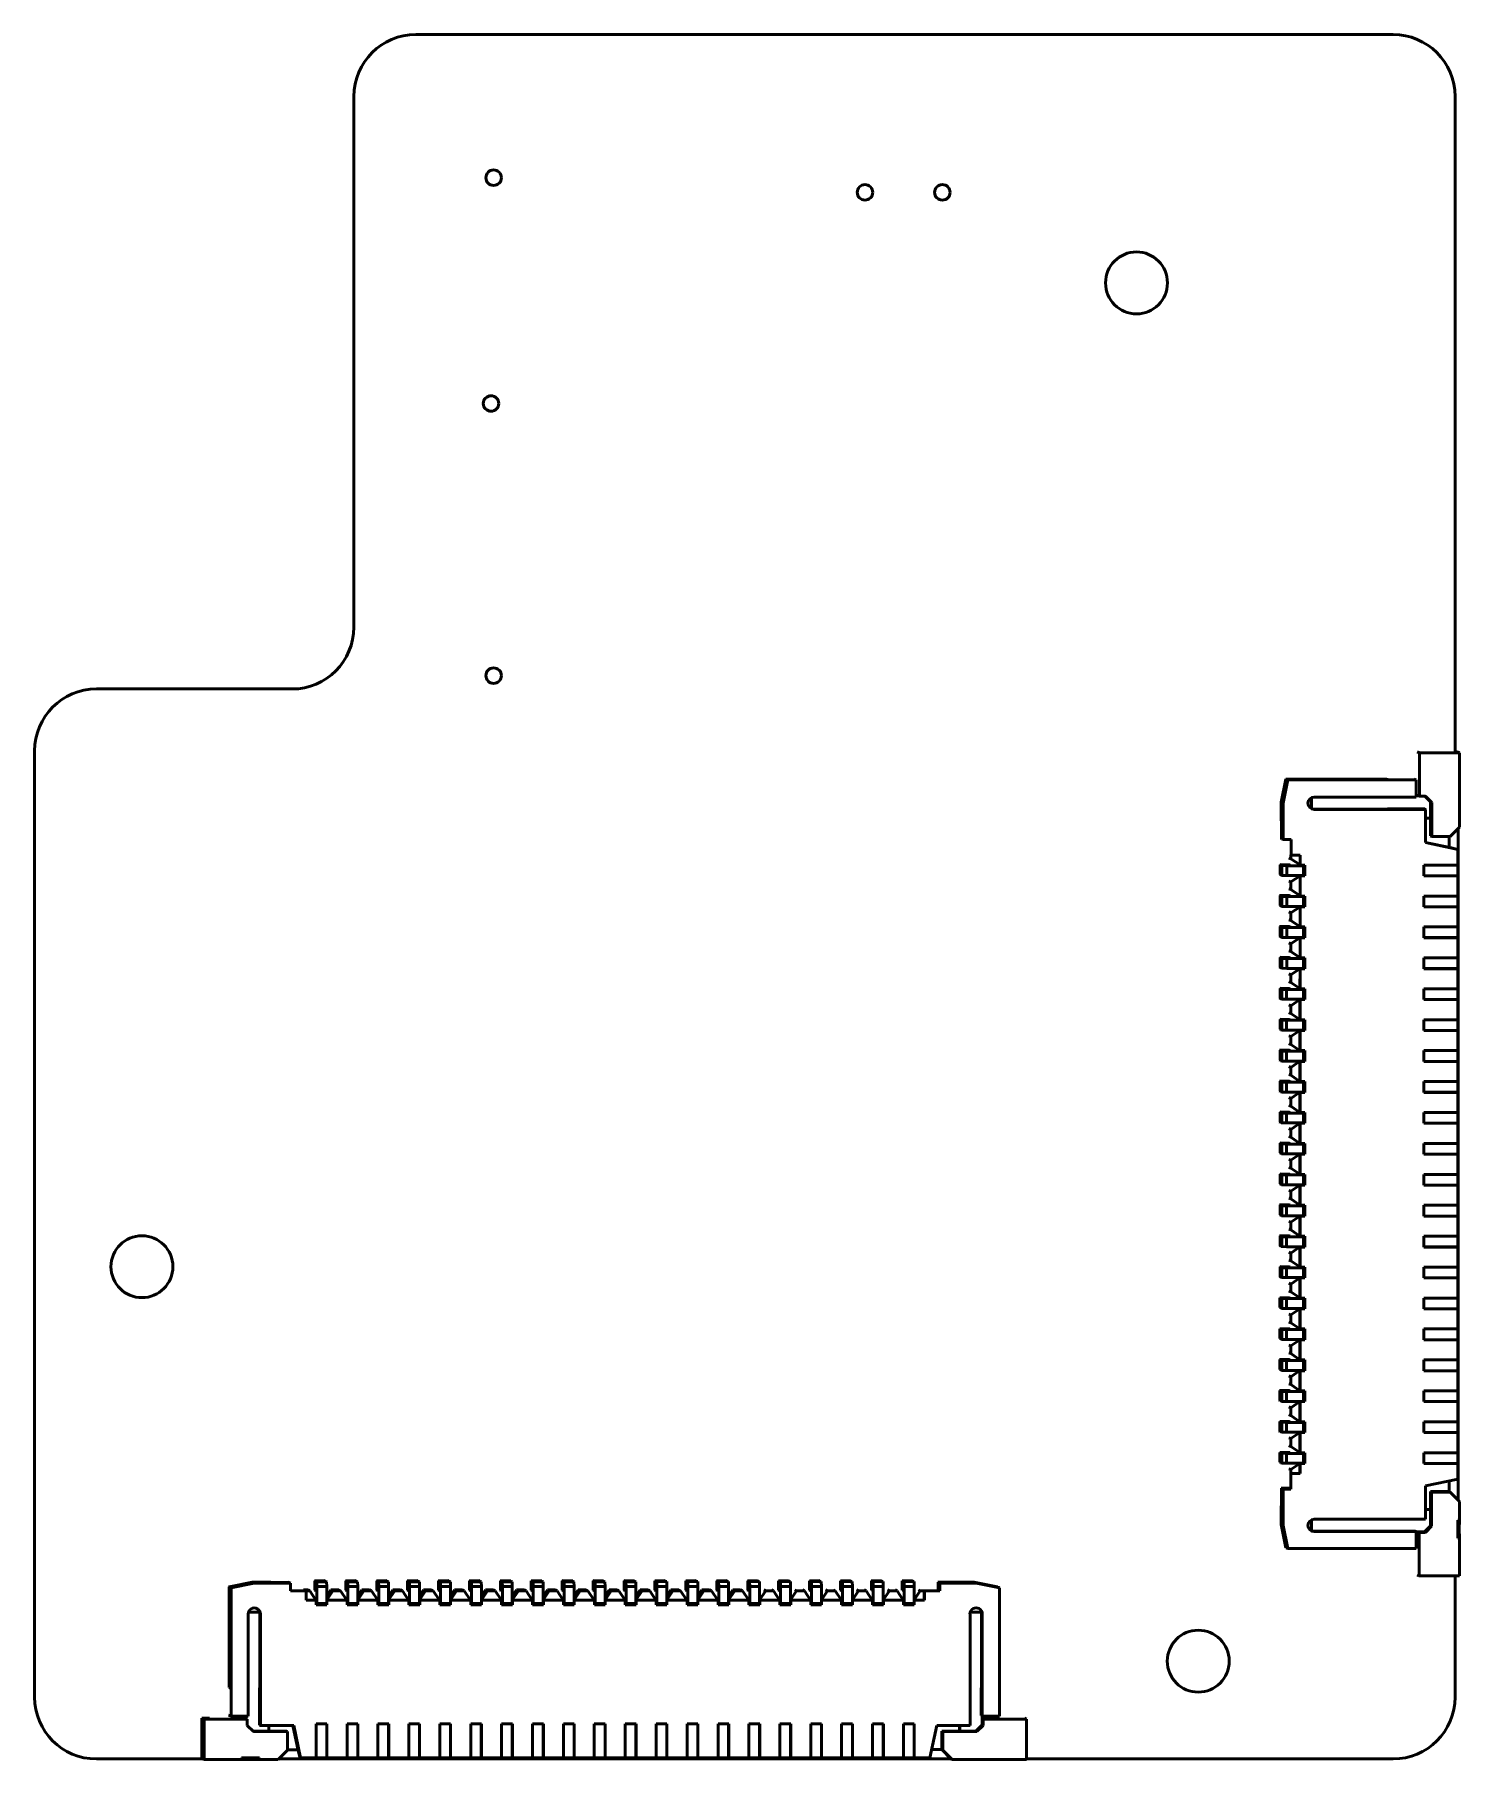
# Model space of a CAD drawing. Header units: inches. Extents: x 4.94 to 6.75, y 3.04 to 5.23.
import ezdxf

# ---------------------------------------------------------------- set-up
doc = ezdxf.new("R2010")
doc.units = ezdxf.units.IN
doc.header["$MEASUREMENT"] = 0
doc.layers.add('Visible (ANSI)', color=7, linetype='Continuous', lineweight=50)

msp = doc.modelspace()

# ---------------------------------------------------------------- linework, layer by layer
at = {"layer": 'Visible (ANSI)'}
for p, q in [((6.669, 5.2318), (5.4245, 5.2318)), ((5.3458, 5.153), (5.3458, 4.4774)), ((6.7477, 4.3186), (6.7477, 5.153)), ((5.267, 4.3987), (5.0179, 4.3987)), ((4.9391, 4.32), (4.9391, 3.1155)), ((6.6995, 4.3186), (6.7023, 4.3173)), ((6.7534, 4.3173), (6.7023, 4.3173)), ((6.7023, 4.2622), (6.7023, 4.3173)), ((6.7477, 4.3187), (6.7505, 4.3187)), ((6.7505, 4.3187), (6.7534, 4.3173)), ((6.7534, 4.3173), (6.7534, 4.2228)), ((6.5324, 4.284), (6.5265, 4.2545)), ((6.5282, 4.2537), (6.5341, 4.2833)), ((6.535, 4.2829), (6.5291, 4.2533)), ((6.5322, 4.2842), (6.5324, 4.284)), ((6.5324, 4.284), (6.6604, 4.2841)), ((6.662, 4.2833), (6.5341, 4.2833)), ((6.5341, 4.2833), (6.535, 4.2829)), ((6.535, 4.2829), (6.6983, 4.2829)), ((6.6604, 4.2841), (6.662, 4.2833)), ((6.6604, 4.2841), (6.6604, 4.2833)), ((6.6983, 4.2829), (6.6956, 4.2841)), ((6.6983, 4.2612), (6.6983, 4.2829)), ((6.5652, 4.2605), (6.5652, 4.2462)), ((6.5684, 4.2612), (6.6983, 4.2612)), ((6.6983, 4.2634), (6.6997, 4.2634)), ((6.6983, 4.2628), (6.701, 4.2628)), ((6.6996, 4.2635), (6.6997, 4.2634)), ((6.701, 4.2628), (6.6997, 4.2634)), ((6.701, 4.2628), (6.7023, 4.2622)), ((6.7101, 4.2622), (6.7023, 4.2622)), ((6.7167, 4.2549), (6.7095, 4.2622)), ((6.718, 4.2543), (6.7101, 4.2622)), ((6.5265, 4.2545), (6.5263, 4.2546)), ((6.5265, 4.2309), (6.5265, 4.2545)), ((6.5291, 4.2533), (6.5282, 4.2537)), ((6.5282, 4.2075), (6.5282, 4.2537)), ((6.5291, 4.2533), (6.5291, 4.2071)), ((6.5676, 4.2459), (6.662, 4.2459)), ((6.7101, 4.2455), (6.5684, 4.2455)), ((6.662, 4.2459), (6.6617, 4.246)), ((6.6617, 4.246), (6.6617, 4.2459)), ((6.6617, 4.246), (6.7059, 4.246)), ((6.7059, 4.246), (6.707, 4.246)), ((6.707, 4.246), (6.7071, 4.246)), ((6.7071, 4.246), (6.7091, 4.246)), ((6.7091, 4.246), (6.7101, 4.2455)), ((6.7101, 4.2032), (6.7101, 4.2455)), ((6.7167, 4.2549), (6.718, 4.2543)), ((6.7167, 4.2343), (6.7167, 4.2549)), ((6.718, 4.2543), (6.718, 4.211)), ((6.5268, 4.2308), (6.5265, 4.2309)), ((6.5282, 4.2309), (6.5265, 4.2309)), ((6.5268, 4.2081), (6.5268, 4.2308)), ((6.5282, 4.2308), (6.5268, 4.2308)), ((6.7101, 4.2343), (6.7167, 4.2343)), ((6.7166, 4.2117), (6.7166, 4.2343)), ((6.7534, 4.2228), (6.7416, 4.211)), ((6.7518, 4.2212), (6.7517, 3.3663)), ((6.5263, 4.2084), (6.5268, 4.2081)), ((6.5268, 4.2081), (6.5282, 4.2081)), ((6.5282, 4.2075), (6.5291, 4.2071)), ((6.5291, 4.2071), (6.5389, 4.2071)), ((6.5389, 4.1874), (6.5389, 4.2071)), ((6.7101, 4.2034), (6.7414, 4.1968)), ((6.7515, 4.1945), (6.7101, 4.2032)), ((6.718, 4.211), (6.7166, 4.2117)), ((6.718, 4.211), (6.7416, 4.211)), ((6.7402, 4.211), (6.7402, 4.1971)), ((6.7508, 4.1948), (6.7515, 4.1945)), ((6.7515, 4.1746), (6.7515, 4.1945)), ((6.5243, 4.1753), (6.5249, 4.175)), ((6.5249, 4.175), (6.5367, 4.175)), ((6.5249, 4.175), (6.5249, 4.1624)), ((6.5381, 4.1744), (6.5265, 4.1743)), ((6.5265, 4.1743), (6.5273, 4.1739)), ((6.5265, 4.1743), (6.5265, 4.1617)), ((6.5273, 4.1739), (6.5334, 4.1738)), ((6.5273, 4.1739), (6.5273, 4.1613)), ((6.5334, 4.1738), (6.555, 4.1738)), ((6.5334, 4.1738), (6.5334, 4.1612)), ((6.5375, 4.1747), (6.5335, 4.1747)), ((6.5335, 4.1747), (6.5339, 4.1745)), ((6.5335, 4.1747), (6.5335, 4.1743)), ((6.5339, 4.1745), (6.5378, 4.1745)), ((6.5339, 4.1745), (6.5339, 4.1743)), ((6.5361, 4.1838), (6.5386, 4.1826)), ((6.5367, 4.175), (6.5375, 4.1747)), ((6.5367, 4.175), (6.5367, 4.1747)), ((6.5378, 4.1745), (6.5381, 4.1744)), ((6.5378, 4.1745), (6.5378, 4.1744)), ((6.5386, 4.1875), (6.5389, 4.1874)), ((6.5386, 4.1826), (6.5386, 4.1875)), ((6.5386, 4.1826), (6.5504, 4.1748)), ((6.5389, 4.1874), (6.5507, 4.1874)), ((6.548, 4.1759), (6.5504, 4.1748)), ((6.5504, 4.1874), (6.5504, 4.1748)), ((6.5504, 4.1748), (6.5504, 4.1747)), ((6.5504, 4.1747), (6.5504, 4.1742)), ((6.5504, 4.1742), (6.5505, 4.1741)), ((6.5505, 4.1747), (6.5507, 4.1746)), ((6.5505, 4.1741), (6.5505, 4.1747)), ((6.5564, 4.1741), (6.5505, 4.1741)), ((6.5507, 4.1874), (6.5507, 4.1746)), ((6.5507, 4.1746), (6.5566, 4.1746)), ((6.555, 4.1738), (6.5546, 4.174)), ((6.5546, 4.174), (6.5565, 4.174)), ((6.555, 4.1738), (6.555, 4.1612)), ((6.5564, 4.1741), (6.5564, 4.1746)), ((6.5565, 4.174), (6.5564, 4.1741)), ((6.5565, 4.1614), (6.5565, 4.174)), ((6.5566, 4.1746), (6.5566, 4.1608)), ((6.7082, 4.1608), (6.7082, 4.1746)), ((6.7082, 4.1746), (6.7515, 4.1746)), ((6.7512, 4.1746), (6.7512, 4.1609)), ((6.5243, 4.1627), (6.5249, 4.1624)), ((6.5249, 4.1624), (6.5265, 4.1624)), ((6.5265, 4.1617), (6.5273, 4.1613)), ((6.5273, 4.1613), (6.5334, 4.1612)), ((6.5334, 4.1612), (6.555, 4.1612)), ((6.5386, 4.1531), (6.5361, 4.1542)), ((6.5504, 4.161), (6.5386, 4.1531)), ((6.5386, 4.1433), (6.5386, 4.1531)), ((6.5498, 4.1612), (6.5504, 4.161)), ((6.5504, 4.1612), (6.5504, 4.161)), ((6.5504, 4.161), (6.5504, 4.161)), ((6.5504, 4.161), (6.5504, 4.1354)), ((6.5505, 4.1609), (6.5505, 4.1612)), ((6.5507, 4.1608), (6.5505, 4.1609)), ((6.5564, 4.1609), (6.5505, 4.1609)), ((6.5566, 4.1608), (6.5507, 4.1608)), ((6.5507, 4.1608), (6.5507, 4.1352)), ((6.555, 4.1614), (6.5565, 4.1614)), ((6.5564, 4.1609), (6.5564, 4.1614)), ((6.5566, 4.1608), (6.5564, 4.1609)), ((6.7512, 4.1609), (6.7082, 4.1609)), ((6.7515, 4.1608), (6.7082, 4.1608)), ((6.7512, 4.1609), (6.7515, 4.1608)), ((6.7515, 4.1352), (6.7515, 4.1608)), ((6.5243, 4.1359), (6.5249, 4.1357)), ((6.5249, 4.1357), (6.5367, 4.1357)), ((6.5249, 4.1357), (6.5249, 4.1231)), ((6.5381, 4.135), (6.5265, 4.1349)), ((6.5265, 4.1349), (6.5273, 4.1345)), ((6.5265, 4.1349), (6.5265, 4.1223)), ((6.5273, 4.1345), (6.5334, 4.1345)), ((6.5273, 4.1345), (6.5273, 4.1219)), ((6.5334, 4.1345), (6.555, 4.1345)), ((6.5334, 4.1345), (6.5334, 4.1219)), ((6.5375, 4.1353), (6.5335, 4.1353)), ((6.5335, 4.1353), (6.5339, 4.1351)), ((6.5335, 4.1353), (6.5335, 4.135)), ((6.5339, 4.1351), (6.5378, 4.1351)), ((6.5339, 4.1351), (6.5339, 4.135)), ((6.5361, 4.1444), (6.5386, 4.1433)), ((6.5367, 4.1357), (6.5375, 4.1353)), ((6.5367, 4.1357), (6.5367, 4.1353)), ((6.5378, 4.1351), (6.5381, 4.135)), ((6.5378, 4.1351), (6.5378, 4.135)), ((6.5386, 4.1433), (6.5504, 4.1354)), ((6.548, 4.1365), (6.5504, 4.1354)), ((6.5504, 4.1354), (6.5504, 4.1354)), ((6.5504, 4.1354), (6.5504, 4.1348)), ((6.5504, 4.1348), (6.5505, 4.1347)), ((6.5505, 4.1353), (6.5507, 4.1352)), ((6.5505, 4.1347), (6.5505, 4.1353)), ((6.5564, 4.1347), (6.5505, 4.1347)), ((6.5507, 4.1352), (6.5566, 4.1352)), ((6.555, 4.1345), (6.5546, 4.1347)), ((6.5546, 4.1347), (6.5565, 4.1347)), ((6.555, 4.1345), (6.555, 4.1219)), ((6.5564, 4.1347), (6.5564, 4.1352)), ((6.5565, 4.1347), (6.5564, 4.1347)), ((6.5565, 4.1221), (6.5565, 4.1347)), ((6.5566, 4.1352), (6.5566, 4.1214)), ((6.7082, 4.1215), (6.7082, 4.1352)), ((6.7082, 4.1352), (6.7515, 4.1352)), ((6.7512, 4.1352), (6.7512, 4.1216)), ((6.5243, 4.1233), (6.5249, 4.1231)), ((6.5249, 4.1231), (6.5265, 4.1231)), ((6.5265, 4.1223), (6.5273, 4.1219)), ((6.5273, 4.1219), (6.5334, 4.1219)), ((6.5334, 4.1219), (6.555, 4.1219)), ((6.5386, 4.1137), (6.5361, 4.1149)), ((6.5504, 4.1216), (6.5386, 4.1137)), ((6.5386, 4.1039), (6.5386, 4.1137)), ((6.5498, 4.1219), (6.5504, 4.1216)), ((6.5504, 4.1219), (6.5504, 4.1216)), ((6.5504, 4.1216), (6.5504, 4.1216)), ((6.5504, 4.1216), (6.5504, 4.096)), ((6.5505, 4.1215), (6.5505, 4.1219)), ((6.5507, 4.1214), (6.5505, 4.1215)), ((6.5564, 4.1215), (6.5505, 4.1215)), ((6.5566, 4.1214), (6.5507, 4.1214)), ((6.5507, 4.1214), (6.5507, 4.0959)), ((6.555, 4.1221), (6.5565, 4.1221)), ((6.5564, 4.1215), (6.5564, 4.1221)), ((6.5566, 4.1214), (6.5564, 4.1215)), ((6.7512, 4.1216), (6.7082, 4.1216)), ((6.7515, 4.1215), (6.7082, 4.1215)), ((6.7512, 4.1216), (6.7515, 4.1215)), ((6.7514, 4.0959), (6.7515, 4.1215)), ((6.5243, 4.0965), (6.5249, 4.0963)), ((6.5243, 4.0839), (6.5249, 4.0837)), ((6.5249, 4.0963), (6.5367, 4.0963)), ((6.5249, 4.0963), (6.5249, 4.0837)), ((6.5381, 4.0956), (6.5265, 4.0955)), ((6.5265, 4.0955), (6.5273, 4.0952)), ((6.5265, 4.0955), (6.5265, 4.0829)), ((6.5273, 4.0952), (6.5334, 4.0951)), ((6.5273, 4.0952), (6.5273, 4.0826)), ((6.5334, 4.0951), (6.555, 4.0951)), ((6.5334, 4.0951), (6.5334, 4.0825)), ((6.5375, 4.0959), (6.5335, 4.0959)), ((6.5335, 4.0959), (6.5339, 4.0958)), ((6.5335, 4.0959), (6.5335, 4.0956)), ((6.5339, 4.0958), (6.5378, 4.0958)), ((6.5339, 4.0958), (6.5339, 4.0956)), ((6.5361, 4.105), (6.5386, 4.1039)), ((6.5367, 4.0963), (6.5375, 4.0959)), ((6.5367, 4.0963), (6.5367, 4.0959)), ((6.5378, 4.0958), (6.5381, 4.0956)), ((6.5378, 4.0958), (6.5378, 4.0956)), ((6.5386, 4.1039), (6.5504, 4.096)), ((6.548, 4.0971), (6.5504, 4.096)), ((6.5504, 4.096), (6.5504, 4.096)), ((6.5504, 4.096), (6.5504, 4.0954)), ((6.5504, 4.0954), (6.5505, 4.0953)), ((6.5505, 4.0959), (6.5507, 4.0959)), ((6.5505, 4.0953), (6.5505, 4.0959)), ((6.5564, 4.0953), (6.5505, 4.0953)), ((6.5507, 4.0959), (6.5566, 4.0959)), ((6.555, 4.0951), (6.5546, 4.0953)), ((6.5546, 4.0953), (6.5565, 4.0953)), ((6.555, 4.0951), (6.555, 4.0825)), ((6.5564, 4.0953), (6.5564, 4.0959)), ((6.5565, 4.0953), (6.5564, 4.0953)), ((6.5565, 4.0827), (6.5565, 4.0953)), ((6.5566, 4.0959), (6.5566, 4.0821)), ((6.7081, 4.0821), (6.7082, 4.0959)), ((6.7082, 4.0959), (6.7514, 4.0959)), ((6.7512, 4.0959), (6.7512, 4.0822)), ((6.5249, 4.0837), (6.5265, 4.0837)), ((6.5265, 4.0829), (6.5273, 4.0826)), ((6.5273, 4.0826), (6.5334, 4.0825)), ((6.5334, 4.0825), (6.555, 4.0825)), ((6.5385, 4.0744), (6.5361, 4.0755)), ((6.5362, 4.0656), (6.5385, 4.0645)), ((6.5504, 4.0822), (6.5385, 4.0744)), ((6.5385, 4.0645), (6.5385, 4.0744)), ((6.5385, 4.0645), (6.5504, 4.0567)), ((6.5498, 4.0825), (6.5504, 4.0822)), ((6.5504, 4.0825), (6.5504, 4.0822)), ((6.5504, 4.0822), (6.5504, 4.0822)), ((6.5504, 4.0822), (6.5504, 4.0567)), ((6.5505, 4.0822), (6.5505, 4.0825)), ((6.5507, 4.0821), (6.5505, 4.0822)), ((6.5564, 4.0822), (6.5505, 4.0822)), ((6.5566, 4.0821), (6.5507, 4.0821)), ((6.5507, 4.0821), (6.5507, 4.0565)), ((6.555, 4.0827), (6.5565, 4.0827)), ((6.5564, 4.0822), (6.5564, 4.0827)), ((6.5566, 4.0821), (6.5564, 4.0822)), ((6.7512, 4.0822), (6.7081, 4.0822)), ((6.7514, 4.0821), (6.7081, 4.0821)), ((6.7512, 4.0822), (6.7514, 4.0821)), ((6.7514, 4.0565), (6.7514, 4.0821)), ((6.5243, 4.0572), (6.5249, 4.0569)), ((6.5243, 4.0446), (6.5249, 4.0443)), ((6.5249, 4.0569), (6.5367, 4.0569)), ((6.5249, 4.0569), (6.5249, 4.0443)), ((6.5249, 4.0443), (6.5265, 4.0443)), ((6.5381, 4.0563), (6.5265, 4.0562)), ((6.5265, 4.0562), (6.5273, 4.0558)), ((6.5265, 4.0562), (6.5265, 4.0436)), ((6.5265, 4.0436), (6.5273, 4.0432)), ((6.5273, 4.0558), (6.5334, 4.0557)), ((6.5273, 4.0558), (6.5273, 4.0432)), ((6.5273, 4.0432), (6.5334, 4.0431)), ((6.5334, 4.0557), (6.555, 4.0557)), ((6.5334, 4.0557), (6.5334, 4.0431)), ((6.5334, 4.0431), (6.555, 4.0431)), ((6.5375, 4.0566), (6.5335, 4.0566)), ((6.5335, 4.0566), (6.5339, 4.0564)), ((6.5335, 4.0566), (6.5335, 4.0562)), ((6.5339, 4.0564), (6.5378, 4.0564)), ((6.5339, 4.0564), (6.5339, 4.0562)), ((6.5367, 4.0569), (6.5375, 4.0566)), ((6.5367, 4.0569), (6.5367, 4.0566)), ((6.5378, 4.0564), (6.5381, 4.0563)), ((6.5378, 4.0564), (6.5378, 4.0563)), ((6.5504, 4.0429), (6.5385, 4.035)), ((6.548, 4.0578), (6.5504, 4.0567)), ((6.5498, 4.0431), (6.5504, 4.0429)), ((6.5504, 4.0429), (6.5503, 4.0173)), ((6.5504, 4.0567), (6.5504, 4.0566)), ((6.5504, 4.0566), (6.5504, 4.0561)), ((6.5504, 4.0561), (6.5505, 4.056)), ((6.5504, 4.0431), (6.5504, 4.0429)), ((6.5504, 4.0429), (6.5504, 4.0429)), ((6.5505, 4.0566), (6.5507, 4.0565)), ((6.5505, 4.056), (6.5505, 4.0566)), ((6.5564, 4.056), (6.5505, 4.056)), ((6.5505, 4.0428), (6.5505, 4.0431)), ((6.5507, 4.0427), (6.5505, 4.0428)), ((6.5564, 4.0428), (6.5505, 4.0428)), ((6.5507, 4.0565), (6.5566, 4.0565)), ((6.5566, 4.0427), (6.5507, 4.0427)), ((6.5507, 4.0427), (6.5507, 4.0171)), ((6.555, 4.0557), (6.5546, 4.0559)), ((6.5546, 4.0559), (6.5565, 4.0559)), ((6.555, 4.0557), (6.555, 4.0431)), ((6.555, 4.0433), (6.5565, 4.0433)), ((6.5564, 4.056), (6.5564, 4.0565)), ((6.5565, 4.0559), (6.5564, 4.056)), ((6.5564, 4.0428), (6.5564, 4.0433)), ((6.5566, 4.0427), (6.5564, 4.0428)), ((6.5565, 4.0433), (6.5565, 4.0559)), ((6.5566, 4.0565), (6.5566, 4.0427)), ((6.7081, 4.0427), (6.7081, 4.0565)), ((6.7081, 4.0565), (6.7514, 4.0565)), ((6.7512, 4.0428), (6.7081, 4.0428)), ((6.7514, 4.0427), (6.7081, 4.0427)), ((6.7512, 4.0565), (6.7512, 4.0428)), ((6.7512, 4.0428), (6.7514, 4.0427)), ((6.7514, 4.0171), (6.7514, 4.0427)), ((6.5385, 4.035), (6.5362, 4.0361)), ((6.5362, 4.0263), (6.5385, 4.0252)), ((6.5385, 4.0252), (6.5385, 4.035)), ((6.5385, 4.0252), (6.5503, 4.0173)), ((6.548, 4.0184), (6.5503, 4.0173)), ((6.5243, 4.0178), (6.5249, 4.0175)), ((6.5243, 4.0052), (6.5249, 4.0049)), ((6.5249, 4.0175), (6.5367, 4.0175)), ((6.5249, 4.0175), (6.5249, 4.0049)), ((6.5249, 4.0049), (6.5265, 4.0049)), ((6.5381, 4.0169), (6.5265, 4.0168)), ((6.5265, 4.0168), (6.5273, 4.0164)), ((6.5265, 4.0168), (6.5265, 4.0042)), ((6.5265, 4.0042), (6.5273, 4.0038)), ((6.5273, 4.0164), (6.5333, 4.0164)), ((6.5273, 4.0164), (6.5273, 4.0038)), ((6.5273, 4.0038), (6.5333, 4.0038)), ((6.5333, 4.0164), (6.555, 4.0164)), ((6.5333, 4.0164), (6.5333, 4.0038)), ((6.5333, 4.0038), (6.555, 4.0038)), ((6.5374, 4.0172), (6.5335, 4.0172)), ((6.5335, 4.0172), (6.5339, 4.017)), ((6.5335, 4.0172), (6.5335, 4.0169)), ((6.5339, 4.017), (6.5378, 4.017)), ((6.5339, 4.017), (6.5339, 4.0169)), ((6.5385, 3.9956), (6.5362, 3.9967)), ((6.5367, 4.0175), (6.5374, 4.0172)), ((6.5367, 4.0175), (6.5367, 4.0172)), ((6.5378, 4.017), (6.5381, 4.0169)), ((6.5378, 4.017), (6.5378, 4.0169)), ((6.5503, 4.0035), (6.5385, 3.9956)), ((6.5498, 4.0038), (6.5503, 4.0035)), ((6.5503, 4.0173), (6.5504, 4.0173)), ((6.5503, 4.0035), (6.5504, 4.0035)), ((6.5503, 4.0035), (6.5503, 3.9779)), ((6.5504, 4.0173), (6.5504, 4.0167)), ((6.5504, 4.0167), (6.5505, 4.0166)), ((6.5504, 4.0038), (6.5504, 4.0035)), ((6.5505, 4.0172), (6.5507, 4.0171)), ((6.5505, 4.0166), (6.5505, 4.0172)), ((6.5564, 4.0166), (6.5505, 4.0166)), ((6.5505, 4.0034), (6.5505, 4.0038)), ((6.5507, 4.0033), (6.5505, 4.0034)), ((6.5564, 4.0034), (6.5505, 4.0034)), ((6.5507, 4.0171), (6.5566, 4.0171)), ((6.5566, 4.0033), (6.5507, 4.0033)), ((6.5507, 4.0033), (6.5507, 3.9778)), ((6.555, 4.0164), (6.5546, 4.0166)), ((6.5546, 4.0166), (6.5565, 4.0166)), ((6.555, 4.0164), (6.555, 4.0038)), ((6.555, 4.004), (6.5565, 4.004)), ((6.5564, 4.0166), (6.5564, 4.0171)), ((6.5565, 4.0166), (6.5564, 4.0166)), ((6.5564, 4.0034), (6.5564, 4.004)), ((6.5566, 4.0033), (6.5564, 4.0034)), ((6.5565, 4.004), (6.5565, 4.0166)), ((6.5566, 4.0171), (6.5566, 4.0033)), ((6.7081, 4.0034), (6.7081, 4.0171)), ((6.7081, 4.0171), (6.7514, 4.0171)), ((6.7512, 4.0035), (6.7081, 4.0035)), ((6.7514, 4.0034), (6.7081, 4.0034)), ((6.7512, 4.0171), (6.7512, 4.0035)), ((6.7512, 4.0035), (6.7514, 4.0034)), ((6.7514, 3.9778), (6.7514, 4.0034)), ((6.5243, 3.9784), (6.5249, 3.9782)), ((6.5249, 3.9782), (6.5367, 3.9782)), ((6.5249, 3.9782), (6.5249, 3.9656)), ((6.5381, 3.9775), (6.5265, 3.9774)), ((6.5265, 3.9774), (6.5273, 3.9771)), ((6.5265, 3.9774), (6.5265, 3.9648)), ((6.5273, 3.9771), (6.5333, 3.977)), ((6.5273, 3.9771), (6.5273, 3.9645)), ((6.5333, 3.977), (6.555, 3.977)), ((6.5333, 3.977), (6.5333, 3.9644)), ((6.5374, 3.9778), (6.5335, 3.9778)), ((6.5335, 3.9778), (6.5339, 3.9777)), ((6.5335, 3.9778), (6.5335, 3.9775)), ((6.5339, 3.9777), (6.5378, 3.9777)), ((6.5339, 3.9777), (6.5339, 3.9775)), ((6.5362, 3.9869), (6.5385, 3.9858)), ((6.5367, 3.9782), (6.5374, 3.9778)), ((6.5367, 3.9782), (6.5367, 3.9778)), ((6.5378, 3.9777), (6.5381, 3.9775)), ((6.5378, 3.9777), (6.5378, 3.9775)), ((6.5385, 3.9858), (6.5385, 3.9956)), ((6.5385, 3.9858), (6.5503, 3.9779)), ((6.548, 3.979), (6.5503, 3.9779)), ((6.5503, 3.9779), (6.5504, 3.9779)), ((6.5504, 3.9779), (6.5504, 3.9773)), ((6.5504, 3.9773), (6.5505, 3.9772)), ((6.5505, 3.9778), (6.5507, 3.9778)), ((6.5505, 3.9772), (6.5505, 3.9778)), ((6.5564, 3.9772), (6.5505, 3.9772)), ((6.5507, 3.9778), (6.5566, 3.9778)), ((6.555, 3.977), (6.5546, 3.9772)), ((6.5546, 3.9772), (6.5565, 3.9772)), ((6.555, 3.977), (6.555, 3.9644)), ((6.5564, 3.9772), (6.5564, 3.9778)), ((6.5565, 3.9772), (6.5564, 3.9772)), ((6.5565, 3.9646), (6.5565, 3.9772)), ((6.5566, 3.9778), (6.5566, 3.964)), ((6.7081, 3.964), (6.7081, 3.9778)), ((6.7081, 3.9778), (6.7514, 3.9778)), ((6.7512, 3.9778), (6.7512, 3.9641)), ((6.5243, 3.9658), (6.5249, 3.9656)), ((6.5249, 3.9656), (6.5265, 3.9656)), ((6.5265, 3.9648), (6.5273, 3.9645)), ((6.5273, 3.9645), (6.5333, 3.9644)), ((6.5333, 3.9644), (6.555, 3.9644)), ((6.5385, 3.9563), (6.5362, 3.9574)), ((6.5503, 3.9641), (6.5385, 3.9563)), ((6.5385, 3.9464), (6.5385, 3.9563)), ((6.5498, 3.9644), (6.5503, 3.9641)), ((6.5503, 3.9641), (6.5504, 3.9641)), ((6.5503, 3.9641), (6.5503, 3.9385)), ((6.5504, 3.9644), (6.5504, 3.9641)), ((6.5505, 3.9641), (6.5505, 3.9644)), ((6.5507, 3.964), (6.5505, 3.9641)), ((6.5564, 3.9641), (6.5505, 3.9641)), ((6.5566, 3.964), (6.5507, 3.964)), ((6.5507, 3.964), (6.5507, 3.9384)), ((6.555, 3.9646), (6.5565, 3.9646)), ((6.5564, 3.9641), (6.5564, 3.9646)), ((6.5566, 3.964), (6.5564, 3.9641)), ((6.7512, 3.9641), (6.7081, 3.9641)), ((6.7514, 3.964), (6.7081, 3.964)), ((6.7512, 3.9641), (6.7514, 3.964)), ((6.7514, 3.9384), (6.7514, 3.964)), ((6.5244, 3.9391), (6.5249, 3.9388)), ((6.5249, 3.9388), (6.5367, 3.9388)), ((6.5249, 3.9388), (6.5249, 3.9262)), ((6.5381, 3.9382), (6.5265, 3.9381)), ((6.5265, 3.9381), (6.5273, 3.9377)), ((6.5265, 3.9381), (6.5265, 3.9255)), ((6.5273, 3.9377), (6.5333, 3.9376)), ((6.5273, 3.9377), (6.5273, 3.9251)), ((6.5333, 3.9376), (6.555, 3.9376)), ((6.5333, 3.9376), (6.5333, 3.925)), ((6.5374, 3.9385), (6.5335, 3.9385)), ((6.5335, 3.9385), (6.5339, 3.9383)), ((6.5335, 3.9385), (6.5335, 3.9381)), ((6.5339, 3.9383), (6.5378, 3.9383)), ((6.5339, 3.9383), (6.5339, 3.9381)), ((6.5362, 3.9475), (6.5385, 3.9464)), ((6.5367, 3.9388), (6.5374, 3.9385)), ((6.5367, 3.9388), (6.5367, 3.9385)), ((6.5378, 3.9383), (6.5381, 3.9382)), ((6.5378, 3.9383), (6.5378, 3.9382)), ((6.5385, 3.9464), (6.5503, 3.9385)), ((6.548, 3.9396), (6.5503, 3.9385)), ((6.5503, 3.9385), (6.5504, 3.9385)), ((6.5504, 3.9385), (6.5504, 3.9379)), ((6.5504, 3.9379), (6.5505, 3.9379)), ((6.5505, 3.9385), (6.5507, 3.9384)), ((6.5505, 3.9379), (6.5505, 3.9385)), ((6.5564, 3.9379), (6.5505, 3.9379)), ((6.5507, 3.9384), (6.5566, 3.9384)), ((6.555, 3.9376), (6.5545, 3.9378)), ((6.5545, 3.9378), (6.5565, 3.9378)), ((6.555, 3.9376), (6.555, 3.925)), ((6.5564, 3.9379), (6.5564, 3.9384)), ((6.5565, 3.9378), (6.5564, 3.9379)), ((6.5565, 3.9252), (6.5565, 3.9378)), ((6.5566, 3.9384), (6.5566, 3.9246)), ((6.7081, 3.9246), (6.7081, 3.9384)), ((6.7081, 3.9384), (6.7514, 3.9384)), ((6.7512, 3.9384), (6.7512, 3.9247)), ((6.5244, 3.9265), (6.5249, 3.9262)), ((6.5249, 3.9262), (6.5265, 3.9262)), ((6.5265, 3.9255), (6.5273, 3.9251)), ((6.5273, 3.9251), (6.5333, 3.925)), ((6.5333, 3.925), (6.555, 3.925)), ((6.5385, 3.9169), (6.5362, 3.918)), ((6.5503, 3.9248), (6.5385, 3.9169)), ((6.5385, 3.9071), (6.5385, 3.9169)), ((6.5498, 3.925), (6.5503, 3.9248)), ((6.5503, 3.9248), (6.5504, 3.9248)), ((6.5503, 3.9248), (6.5503, 3.8992)), ((6.5504, 3.925), (6.5504, 3.9248)), ((6.5505, 3.9247), (6.5505, 3.925)), ((6.5507, 3.9246), (6.5505, 3.9247)), ((6.5564, 3.9247), (6.5505, 3.9247)), ((6.5566, 3.9246), (6.5507, 3.9246)), ((6.5507, 3.9246), (6.5507, 3.899)), ((6.555, 3.9252), (6.5565, 3.9252)), ((6.5564, 3.9247), (6.5564, 3.9252)), ((6.5566, 3.9246), (6.5564, 3.9247)), ((6.7512, 3.9247), (6.7081, 3.9247)), ((6.7514, 3.9246), (6.7081, 3.9246)), ((6.7512, 3.9247), (6.7514, 3.9246)), ((6.7514, 3.899), (6.7514, 3.9246)), ((6.5244, 3.8997), (6.5249, 3.8994)), ((6.5244, 3.8871), (6.5249, 3.8868)), ((6.5249, 3.8994), (6.5367, 3.8994)), ((6.5249, 3.8994), (6.5249, 3.8868)), ((6.5249, 3.8868), (6.5265, 3.8868)), ((6.5381, 3.8988), (6.5265, 3.8987)), ((6.5265, 3.8987), (6.5273, 3.8983)), ((6.5265, 3.8987), (6.5265, 3.8861)), ((6.5273, 3.8983), (6.5333, 3.8983)), ((6.5273, 3.8983), (6.5273, 3.8857)), ((6.5333, 3.8983), (6.555, 3.8983)), ((6.5333, 3.8983), (6.5333, 3.8857)), ((6.5374, 3.8991), (6.5335, 3.8991)), ((6.5335, 3.8991), (6.5339, 3.8989)), ((6.5335, 3.8991), (6.5335, 3.8988)), ((6.5339, 3.8989), (6.5378, 3.8989)), ((6.5339, 3.8989), (6.5339, 3.8988)), ((6.5362, 3.9081), (6.5385, 3.9071)), ((6.5367, 3.8994), (6.5374, 3.8991)), ((6.5367, 3.8994), (6.5367, 3.8991)), ((6.5378, 3.8989), (6.5381, 3.8988)), ((6.5378, 3.8989), (6.5378, 3.8988)), ((6.5385, 3.9071), (6.5503, 3.8992)), ((6.548, 3.9003), (6.5503, 3.8992)), ((6.5503, 3.8992), (6.5504, 3.8992)), ((6.5504, 3.8992), (6.5504, 3.8986)), ((6.5504, 3.8986), (6.5505, 3.8985)), ((6.5505, 3.8991), (6.5507, 3.899)), ((6.5505, 3.8985), (6.5505, 3.8991)), ((6.5564, 3.8985), (6.5505, 3.8985)), ((6.5507, 3.899), (6.5566, 3.899)), ((6.555, 3.8983), (6.5545, 3.8985)), ((6.5545, 3.8985), (6.5565, 3.8985)), ((6.555, 3.8983), (6.555, 3.8857)), ((6.5564, 3.8985), (6.5564, 3.899)), ((6.5565, 3.8985), (6.5564, 3.8985)), ((6.5565, 3.8859), (6.5565, 3.8985)), ((6.5566, 3.899), (6.5566, 3.8852)), ((6.7081, 3.8853), (6.7081, 3.899)), ((6.7081, 3.899), (6.7514, 3.899)), ((6.7512, 3.899), (6.7512, 3.8854)), ((6.5265, 3.8861), (6.5273, 3.8857)), ((6.5273, 3.8857), (6.5333, 3.8857)), ((6.5333, 3.8857), (6.555, 3.8857)), ((6.5385, 3.8775), (6.5362, 3.8786)), ((6.5362, 3.8688), (6.5385, 3.8677)), ((6.5503, 3.8854), (6.5385, 3.8775)), ((6.5385, 3.8677), (6.5385, 3.8775)), ((6.5385, 3.8677), (6.5503, 3.8598)), ((6.5498, 3.8857), (6.5503, 3.8854)), ((6.5503, 3.8854), (6.5504, 3.8854)), ((6.5503, 3.8854), (6.5503, 3.8598)), ((6.5504, 3.8857), (6.5504, 3.8854)), ((6.5505, 3.8853), (6.5505, 3.8857)), ((6.5507, 3.8852), (6.5505, 3.8853)), ((6.5564, 3.8853), (6.5505, 3.8853)), ((6.5566, 3.8852), (6.5507, 3.8852)), ((6.5507, 3.8852), (6.5507, 3.8596)), ((6.555, 3.8859), (6.5565, 3.8859)), ((6.5564, 3.8853), (6.5564, 3.8859)), ((6.5566, 3.8852), (6.5564, 3.8853)), ((6.7512, 3.8854), (6.7081, 3.8854)), ((6.7514, 3.8853), (6.7081, 3.8853)), ((6.7512, 3.8854), (6.7514, 3.8853)), ((6.7514, 3.8597), (6.7514, 3.8853)), ((6.5244, 3.8603), (6.5249, 3.8601)), ((6.5244, 3.8477), (6.5249, 3.8475)), ((6.5249, 3.8601), (6.5367, 3.8601)), ((6.5249, 3.8601), (6.5249, 3.8475)), ((6.5249, 3.8475), (6.5265, 3.8475)), ((6.538, 3.8594), (6.5265, 3.8593)), ((6.5265, 3.8593), (6.5273, 3.8589)), ((6.5265, 3.8593), (6.5265, 3.8467)), ((6.5265, 3.8467), (6.5273, 3.8464)), ((6.5273, 3.8589), (6.5333, 3.8589)), ((6.5273, 3.8589), (6.5273, 3.8464)), ((6.5273, 3.8464), (6.5333, 3.8463)), ((6.5333, 3.8589), (6.555, 3.8589)), ((6.5333, 3.8589), (6.5333, 3.8463)), ((6.5333, 3.8463), (6.555, 3.8463)), ((6.5374, 3.8597), (6.5335, 3.8597)), ((6.5335, 3.8597), (6.5338, 3.8596)), ((6.5335, 3.8597), (6.5335, 3.8594)), ((6.5338, 3.8596), (6.5378, 3.8596)), ((6.5338, 3.8596), (6.5338, 3.8594)), ((6.5367, 3.8601), (6.5374, 3.8597)), ((6.5367, 3.8601), (6.5367, 3.8597)), ((6.5378, 3.8596), (6.538, 3.8594)), ((6.5378, 3.8596), (6.5378, 3.8594)), ((6.5503, 3.846), (6.5385, 3.8382)), ((6.548, 3.8609), (6.5503, 3.8598)), ((6.5498, 3.8463), (6.5503, 3.846)), ((6.5503, 3.8598), (6.5504, 3.8598)), ((6.5503, 3.846), (6.5504, 3.846)), ((6.5503, 3.846), (6.5503, 3.8204)), ((6.5504, 3.8598), (6.5504, 3.8592)), ((6.5504, 3.8592), (6.5505, 3.8591)), ((6.5504, 3.8463), (6.5504, 3.846)), ((6.5505, 3.8597), (6.5507, 3.8596)), ((6.5505, 3.8591), (6.5505, 3.8597)), ((6.5564, 3.8591), (6.5505, 3.8591)), ((6.5505, 3.846), (6.5505, 3.8463)), ((6.5507, 3.8459), (6.5505, 3.846)), ((6.5564, 3.846), (6.5505, 3.846)), ((6.5507, 3.8596), (6.5566, 3.8596)), ((6.5566, 3.8459), (6.5507, 3.8459)), ((6.5507, 3.8459), (6.5507, 3.8203)), ((6.555, 3.8589), (6.5545, 3.8591)), ((6.5545, 3.8591), (6.5565, 3.8591)), ((6.555, 3.8589), (6.555, 3.8463)), ((6.555, 3.8465), (6.5565, 3.8465)), ((6.5564, 3.8591), (6.5564, 3.8596)), ((6.5565, 3.8591), (6.5564, 3.8591)), ((6.5564, 3.846), (6.5564, 3.8465)), ((6.5566, 3.8459), (6.5564, 3.846)), ((6.5565, 3.8465), (6.5565, 3.8591)), ((6.5566, 3.8596), (6.5566, 3.8459)), ((6.7081, 3.8459), (6.7081, 3.8597)), ((6.7081, 3.8597), (6.7514, 3.8597)), ((6.7512, 3.846), (6.7081, 3.846)), ((6.7514, 3.8459), (6.7081, 3.8459)), ((6.7512, 3.8597), (6.7512, 3.846)), ((6.7512, 3.846), (6.7514, 3.8459)), ((6.7514, 3.8203), (6.7514, 3.8459)), ((6.5244, 3.8209), (6.5249, 3.8207)), ((6.5249, 3.8207), (6.5367, 3.8207)), ((6.5249, 3.8207), (6.5249, 3.8081)), ((6.5385, 3.8382), (6.5362, 3.8392)), ((6.5362, 3.8294), (6.5385, 3.8283)), ((6.5367, 3.8207), (6.5374, 3.8204)), ((6.5367, 3.8207), (6.5367, 3.8204)), ((6.5385, 3.8283), (6.5385, 3.8382)), ((6.5385, 3.8283), (6.5503, 3.8204)), ((6.548, 3.8215), (6.5503, 3.8204)), ((6.5503, 3.8204), (6.5503, 3.8204)), ((6.5503, 3.8204), (6.5503, 3.8198)), ((6.5244, 3.8083), (6.5249, 3.8081)), ((6.5249, 3.8081), (6.5265, 3.8081)), ((6.538, 3.8201), (6.5265, 3.8199)), ((6.5265, 3.8199), (6.5273, 3.8196)), ((6.5265, 3.8199), (6.5265, 3.8074)), ((6.5265, 3.8074), (6.5273, 3.807)), ((6.5273, 3.8196), (6.5333, 3.8195)), ((6.5273, 3.8196), (6.5273, 3.807)), ((6.5273, 3.807), (6.5333, 3.8069)), ((6.5333, 3.8195), (6.555, 3.8195)), ((6.5333, 3.8195), (6.5333, 3.8069)), ((6.5333, 3.8069), (6.555, 3.8069)), ((6.5374, 3.8204), (6.5335, 3.8204)), ((6.5335, 3.8204), (6.5338, 3.8202)), ((6.5335, 3.8204), (6.5335, 3.82)), ((6.5338, 3.8202), (6.5378, 3.8202)), ((6.5338, 3.8202), (6.5338, 3.82)), ((6.5385, 3.7988), (6.5362, 3.7999)), ((6.5378, 3.8202), (6.538, 3.8201)), ((6.5378, 3.8202), (6.5378, 3.8201)), ((6.5503, 3.8067), (6.5385, 3.7988)), ((6.5385, 3.7889), (6.5385, 3.7988)), ((6.5498, 3.8069), (6.5503, 3.8067)), ((6.5503, 3.8198), (6.5505, 3.8198)), ((6.5503, 3.8069), (6.5503, 3.8067)), ((6.5503, 3.8067), (6.5503, 3.8067)), ((6.5503, 3.8067), (6.5503, 3.7811)), ((6.5505, 3.8204), (6.5507, 3.8203)), ((6.5505, 3.8198), (6.5505, 3.8204)), ((6.5564, 3.8198), (6.5505, 3.8198)), ((6.5505, 3.8066), (6.5505, 3.8069)), ((6.5507, 3.8065), (6.5505, 3.8066)), ((6.5564, 3.8066), (6.5505, 3.8066)), ((6.5507, 3.8203), (6.5566, 3.8203)), ((6.5566, 3.8065), (6.5507, 3.8065)), ((6.5507, 3.8065), (6.5507, 3.7809)), ((6.555, 3.8195), (6.5545, 3.8197)), ((6.5545, 3.8197), (6.5565, 3.8197)), ((6.555, 3.8195), (6.555, 3.8069)), ((6.555, 3.8071), (6.5565, 3.8071)), ((6.5564, 3.8198), (6.5564, 3.8203)), ((6.5565, 3.8197), (6.5564, 3.8198)), ((6.5564, 3.8066), (6.5564, 3.8071)), ((6.5566, 3.8065), (6.5564, 3.8066)), ((6.5565, 3.8071), (6.5565, 3.8197)), ((6.5566, 3.8203), (6.5566, 3.8065)), ((6.7081, 3.8065), (6.7081, 3.8203)), ((6.7081, 3.8203), (6.7514, 3.8203)), ((6.7512, 3.8066), (6.7081, 3.8066)), ((6.7514, 3.8065), (6.7081, 3.8065)), ((6.7512, 3.8203), (6.7512, 3.8066)), ((6.7512, 3.8066), (6.7514, 3.8065)), ((6.7514, 3.7809), (6.7514, 3.8065)), ((6.5244, 3.7816), (6.5249, 3.7813)), ((6.5249, 3.7813), (6.5367, 3.7813)), ((6.5249, 3.7813), (6.5249, 3.7687)), ((6.538, 3.7807), (6.5265, 3.7806)), ((6.5265, 3.7806), (6.5273, 3.7802)), ((6.5265, 3.7806), (6.5265, 3.768)), ((6.5273, 3.7802), (6.5333, 3.7802)), ((6.5273, 3.7802), (6.5273, 3.7676)), ((6.5333, 3.7802), (6.555, 3.7802)), ((6.5333, 3.7802), (6.5333, 3.7676)), ((6.5374, 3.781), (6.5335, 3.781)), ((6.5335, 3.781), (6.5338, 3.7808)), ((6.5335, 3.781), (6.5335, 3.7807)), ((6.5338, 3.7808), (6.5378, 3.7808)), ((6.5338, 3.7808), (6.5338, 3.7807)), ((6.5362, 3.79), (6.5385, 3.7889)), ((6.5367, 3.7813), (6.5374, 3.781)), ((6.5367, 3.7813), (6.5367, 3.781)), ((6.5378, 3.7808), (6.538, 3.7807)), ((6.5378, 3.7808), (6.5378, 3.7807)), ((6.5385, 3.7889), (6.5503, 3.7811)), ((6.548, 3.7822), (6.5503, 3.7811)), ((6.5503, 3.7811), (6.5503, 3.7811)), ((6.5503, 3.7811), (6.5503, 3.7805)), ((6.5503, 3.7805), (6.5505, 3.7804)), ((6.5505, 3.781), (6.5507, 3.7809)), ((6.5505, 3.7804), (6.5505, 3.781)), ((6.5564, 3.7804), (6.5505, 3.7804)), ((6.5507, 3.7809), (6.5566, 3.7809)), ((6.555, 3.7802), (6.5545, 3.7804)), ((6.5545, 3.7804), (6.5565, 3.7804)), ((6.555, 3.7802), (6.555, 3.7676)), ((6.5564, 3.7804), (6.5564, 3.7809)), ((6.5565, 3.7804), (6.5564, 3.7804)), ((6.5565, 3.7678), (6.5565, 3.7804)), ((6.5566, 3.7809), (6.5566, 3.7671)), ((6.7081, 3.7672), (6.7081, 3.7809)), ((6.7081, 3.7809), (6.7514, 3.7809)), ((6.7512, 3.7809), (6.7512, 3.7673)), ((6.5244, 3.769), (6.5249, 3.7687)), ((6.5249, 3.7687), (6.5265, 3.7687)), ((6.5265, 3.768), (6.5273, 3.7676)), ((6.5273, 3.7676), (6.5333, 3.7676)), ((6.5333, 3.7676), (6.555, 3.7676)), ((6.5385, 3.7594), (6.5362, 3.7605)), ((6.5503, 3.7673), (6.5385, 3.7594)), ((6.5385, 3.7496), (6.5385, 3.7594)), ((6.5498, 3.7676), (6.5503, 3.7673)), ((6.5503, 3.7676), (6.5503, 3.7673)), ((6.5503, 3.7673), (6.5503, 3.7673)), ((6.5503, 3.7673), (6.5503, 3.7417)), ((6.5505, 3.7672), (6.5505, 3.7676)), ((6.5507, 3.7671), (6.5505, 3.7672)), ((6.5564, 3.7672), (6.5505, 3.7672)), ((6.5566, 3.7671), (6.5507, 3.7671)), ((6.5507, 3.7671), (6.5507, 3.7415)), ((6.555, 3.7678), (6.5565, 3.7678)), ((6.5564, 3.7672), (6.5564, 3.7678)), ((6.5566, 3.7671), (6.5564, 3.7672)), ((6.7512, 3.7673), (6.7081, 3.7673)), ((6.7514, 3.7672), (6.7081, 3.7672)), ((6.7512, 3.7673), (6.7514, 3.7672)), ((6.7514, 3.7416), (6.7514, 3.7672)), ((6.5244, 3.7422), (6.5249, 3.742)), ((6.5249, 3.742), (6.5367, 3.742)), ((6.5249, 3.742), (6.5249, 3.7294)), ((6.538, 3.7413), (6.5265, 3.7412)), ((6.5265, 3.7412), (6.5273, 3.7408)), ((6.5265, 3.7412), (6.5265, 3.7286)), ((6.5273, 3.7408), (6.5333, 3.7408)), ((6.5273, 3.7408), (6.5273, 3.7282)), ((6.5333, 3.7408), (6.555, 3.7408)), ((6.5333, 3.7408), (6.5333, 3.7282)), ((6.5374, 3.7416), (6.5335, 3.7416)), ((6.5335, 3.7416), (6.5338, 3.7415)), ((6.5335, 3.7416), (6.5335, 3.7413)), ((6.5338, 3.7415), (6.5378, 3.7415)), ((6.5338, 3.7415), (6.5338, 3.7413)), ((6.5362, 3.7507), (6.5385, 3.7496)), ((6.5367, 3.742), (6.5374, 3.7416)), ((6.5367, 3.742), (6.5367, 3.7416)), ((6.5378, 3.7415), (6.538, 3.7413)), ((6.5378, 3.7415), (6.5378, 3.7413)), ((6.5385, 3.7496), (6.5503, 3.7417)), ((6.548, 3.7428), (6.5503, 3.7417)), ((6.5503, 3.7417), (6.5503, 3.7417)), ((6.5503, 3.7417), (6.5503, 3.7411)), ((6.5503, 3.7411), (6.5505, 3.741)), ((6.5505, 3.7416), (6.5507, 3.7415)), ((6.5505, 3.741), (6.5505, 3.7416)), ((6.5564, 3.741), (6.5505, 3.741)), ((6.5507, 3.7415), (6.5566, 3.7415)), ((6.555, 3.7408), (6.5545, 3.741)), ((6.5545, 3.741), (6.5565, 3.741)), ((6.555, 3.7408), (6.555, 3.7282)), ((6.5564, 3.741), (6.5564, 3.7415)), ((6.5565, 3.741), (6.5564, 3.741)), ((6.5565, 3.7284), (6.5565, 3.741)), ((6.5566, 3.7415), (6.5566, 3.7278)), ((6.7081, 3.7278), (6.7081, 3.7416)), ((6.7081, 3.7416), (6.7514, 3.7416)), ((6.7512, 3.7416), (6.7512, 3.7279)), ((6.5244, 3.7296), (6.5249, 3.7294)), ((6.5249, 3.7294), (6.5265, 3.7294)), ((6.5265, 3.7286), (6.5273, 3.7282)), ((6.5273, 3.7282), (6.5333, 3.7282)), ((6.5333, 3.7282), (6.555, 3.7282)), ((6.5385, 3.7201), (6.5362, 3.7211)), ((6.5362, 3.7113), (6.5385, 3.7102)), ((6.5503, 3.7279), (6.5385, 3.7201)), ((6.5385, 3.7102), (6.5385, 3.7201)), ((6.5498, 3.7282), (6.5503, 3.7279)), ((6.5503, 3.7282), (6.5503, 3.7279)), ((6.5503, 3.7279), (6.5503, 3.7279)), ((6.5503, 3.7279), (6.5503, 3.7023)), ((6.5505, 3.7278), (6.5505, 3.7282)), ((6.5507, 3.7278), (6.5505, 3.7278)), ((6.5564, 3.7278), (6.5505, 3.7278)), ((6.5566, 3.7278), (6.5507, 3.7278)), ((6.5507, 3.7278), (6.5507, 3.7022)), ((6.555, 3.7284), (6.5565, 3.7284)), ((6.5564, 3.7278), (6.5564, 3.7284)), ((6.5566, 3.7278), (6.5564, 3.7278)), ((6.7512, 3.7279), (6.7081, 3.7279)), ((6.7514, 3.7278), (6.7081, 3.7278)), ((6.7512, 3.7279), (6.7514, 3.7278)), ((6.7514, 3.7022), (6.7514, 3.7278)), ((6.5244, 3.7028), (6.5249, 3.7026)), ((6.5244, 3.6902), (6.5249, 3.69)), ((6.5249, 3.7026), (6.5367, 3.7026)), ((6.5249, 3.7026), (6.5249, 3.69)), ((6.5249, 3.69), (6.5265, 3.69)), ((6.538, 3.702), (6.5265, 3.7018)), ((6.5265, 3.7018), (6.5273, 3.7015)), ((6.5265, 3.7018), (6.5265, 3.6892)), ((6.5265, 3.6892), (6.5273, 3.6889)), ((6.5273, 3.7015), (6.5333, 3.7014)), ((6.5273, 3.7015), (6.5273, 3.6889)), ((6.5273, 3.6889), (6.5333, 3.6888)), ((6.5333, 3.7014), (6.555, 3.7014)), ((6.5333, 3.7014), (6.5333, 3.6888)), ((6.5333, 3.6888), (6.555, 3.6888)), ((6.5374, 3.7023), (6.5335, 3.7023)), ((6.5335, 3.7023), (6.5338, 3.7021)), ((6.5335, 3.7023), (6.5335, 3.7019)), ((6.5338, 3.7021), (6.5378, 3.7021)), ((6.5338, 3.7021), (6.5338, 3.7019)), ((6.5367, 3.7026), (6.5374, 3.7023)), ((6.5367, 3.7026), (6.5367, 3.7023)), ((6.5378, 3.7021), (6.538, 3.702)), ((6.5378, 3.7021), (6.5378, 3.702)), ((6.5385, 3.7102), (6.5503, 3.7023)), ((6.548, 3.7034), (6.5503, 3.7023)), ((6.5498, 3.6888), (6.5503, 3.6886)), ((6.5503, 3.7023), (6.5503, 3.7023)), ((6.5503, 3.7023), (6.5503, 3.7017)), ((6.5503, 3.7017), (6.5505, 3.7017)), ((6.5503, 3.6888), (6.5503, 3.6886)), ((6.5505, 3.7023), (6.5507, 3.7022)), ((6.5505, 3.7017), (6.5505, 3.7023)), ((6.5564, 3.7017), (6.5505, 3.7017)), ((6.5505, 3.6885), (6.5505, 3.6888)), ((6.5507, 3.7022), (6.5566, 3.7022)), ((6.555, 3.7014), (6.5545, 3.7016)), ((6.5545, 3.7016), (6.5565, 3.7016)), ((6.555, 3.7014), (6.555, 3.6888)), ((6.555, 3.689), (6.5565, 3.689)), ((6.5564, 3.7017), (6.5564, 3.7022)), ((6.5565, 3.7016), (6.5564, 3.7017)), ((6.5564, 3.6885), (6.5564, 3.689)), ((6.5565, 3.689), (6.5565, 3.7016)), ((6.5566, 3.7022), (6.5566, 3.6884)), ((6.7081, 3.6884), (6.7081, 3.7022)), ((6.7081, 3.7022), (6.7514, 3.7022)), ((6.7512, 3.7022), (6.7512, 3.6885)), ((6.5385, 3.6807), (6.5362, 3.6818)), ((6.5362, 3.6719), (6.5385, 3.6708)), ((6.5503, 3.6886), (6.5385, 3.6807)), ((6.5385, 3.6708), (6.5385, 3.6807)), ((6.5385, 3.6708), (6.5503, 3.663)), ((6.5503, 3.6886), (6.5503, 3.6886)), ((6.5503, 3.6886), (6.5503, 3.663)), ((6.5507, 3.6884), (6.5505, 3.6885)), ((6.5564, 3.6885), (6.5505, 3.6885)), ((6.5566, 3.6884), (6.5507, 3.6884)), ((6.5507, 3.6884), (6.5507, 3.6628)), ((6.5566, 3.6884), (6.5564, 3.6885)), ((6.7512, 3.6885), (6.7081, 3.6885)), ((6.7514, 3.6884), (6.7081, 3.6884)), ((6.7512, 3.6885), (6.7514, 3.6884)), ((6.7514, 3.6628), (6.7514, 3.6884)), ((6.5244, 3.6635), (6.5249, 3.6632)), ((6.5244, 3.6509), (6.5249, 3.6506)), ((6.5249, 3.6632), (6.5367, 3.6632)), ((6.5249, 3.6632), (6.5249, 3.6506)), ((6.5249, 3.6506), (6.5265, 3.6506)), ((6.538, 3.6626), (6.5265, 3.6625)), ((6.5265, 3.6625), (6.5273, 3.6621)), ((6.5265, 3.6625), (6.5265, 3.6499)), ((6.5265, 3.6499), (6.5273, 3.6495)), ((6.5273, 3.6621), (6.5333, 3.662)), ((6.5273, 3.6621), (6.5273, 3.6495)), ((6.5273, 3.6495), (6.5333, 3.6495)), ((6.5333, 3.662), (6.555, 3.6621)), ((6.5333, 3.662), (6.5333, 3.6495)), ((6.5333, 3.6495), (6.555, 3.6495)), ((6.5374, 3.6629), (6.5335, 3.6629)), ((6.5335, 3.6629), (6.5338, 3.6627)), ((6.5335, 3.6629), (6.5335, 3.6626)), ((6.5338, 3.6627), (6.5378, 3.6627)), ((6.5338, 3.6627), (6.5338, 3.6626)), ((6.5367, 3.6632), (6.5374, 3.6629)), ((6.5367, 3.6632), (6.5367, 3.6629)), ((6.5378, 3.6627), (6.538, 3.6626)), ((6.5378, 3.6627), (6.5378, 3.6626)), ((6.5503, 3.6492), (6.5385, 3.6413)), ((6.548, 3.664), (6.5503, 3.663)), ((6.5497, 3.6495), (6.5503, 3.6492)), ((6.5503, 3.663), (6.5503, 3.663)), ((6.5503, 3.663), (6.5503, 3.6624)), ((6.5503, 3.6624), (6.5505, 3.6623)), ((6.5503, 3.6495), (6.5503, 3.6492)), ((6.5503, 3.6492), (6.5503, 3.6492)), ((6.5503, 3.6492), (6.5503, 3.6236)), ((6.5505, 3.6629), (6.5507, 3.6628)), ((6.5505, 3.6623), (6.5505, 3.6629)), ((6.5564, 3.6623), (6.5505, 3.6623)), ((6.5505, 3.6491), (6.5505, 3.6495)), ((6.5507, 3.649), (6.5505, 3.6491)), ((6.5564, 3.6491), (6.5505, 3.6491)), ((6.5507, 3.6628), (6.5566, 3.6628)), ((6.5566, 3.649), (6.5507, 3.649)), ((6.5507, 3.649), (6.5507, 3.6234)), ((6.555, 3.6621), (6.5545, 3.6623)), ((6.5545, 3.6623), (6.5565, 3.6623)), ((6.555, 3.6621), (6.555, 3.6495)), ((6.555, 3.6497), (6.5565, 3.6497)), ((6.5564, 3.6623), (6.5564, 3.6628)), ((6.5565, 3.6623), (6.5564, 3.6623)), ((6.5564, 3.6491), (6.5564, 3.6497)), ((6.5566, 3.649), (6.5564, 3.6491)), ((6.5565, 3.6497), (6.5565, 3.6623)), ((6.5566, 3.6628), (6.5566, 3.649)), ((6.7081, 3.649), (6.7081, 3.6628)), ((6.7081, 3.6628), (6.7514, 3.6628)), ((6.7512, 3.6492), (6.7081, 3.6492)), ((6.7514, 3.6491), (6.7081, 3.649)), ((6.7512, 3.6628), (6.7512, 3.6492)), ((6.7512, 3.6492), (6.7514, 3.6491)), ((6.7514, 3.6235), (6.7514, 3.6491)), ((6.5244, 3.6241), (6.5248, 3.6239)), ((6.5248, 3.6239), (6.5367, 3.6239)), ((6.5248, 3.6239), (6.5248, 3.6113)), ((6.538, 3.6232), (6.5265, 3.6231)), ((6.5265, 3.6231), (6.5273, 3.6227)), ((6.5265, 3.6231), (6.5265, 3.6105)), ((6.5374, 3.6235), (6.5335, 3.6235)), ((6.5335, 3.6235), (6.5338, 3.6234)), ((6.5335, 3.6235), (6.5335, 3.6232)), ((6.5338, 3.6234), (6.5378, 3.6234)), ((6.5338, 3.6234), (6.5338, 3.6232)), ((6.5385, 3.6413), (6.5362, 3.6424)), ((6.5362, 3.6325), (6.5385, 3.6315)), ((6.5367, 3.6239), (6.5374, 3.6235)), ((6.5367, 3.6239), (6.5367, 3.6235)), ((6.5378, 3.6234), (6.538, 3.6232)), ((6.5378, 3.6234), (6.5378, 3.6232)), ((6.5385, 3.6315), (6.5385, 3.6413)), ((6.5385, 3.6315), (6.5503, 3.6236)), ((6.548, 3.6247), (6.5503, 3.6236)), ((6.5503, 3.6236), (6.5503, 3.6236)), ((6.5503, 3.6236), (6.5503, 3.623)), ((6.5503, 3.623), (6.5505, 3.6229)), ((6.5505, 3.6235), (6.5507, 3.6234)), ((6.5505, 3.6229), (6.5505, 3.6235)), ((6.5564, 3.6229), (6.5505, 3.6229)), ((6.5507, 3.6234), (6.5566, 3.6234)), ((6.555, 3.6227), (6.5545, 3.6229)), ((6.5545, 3.6229), (6.5565, 3.6229)), ((6.5564, 3.6229), (6.5564, 3.6234)), ((6.5565, 3.6229), (6.5564, 3.6229)), ((6.5565, 3.6103), (6.5565, 3.6229)), ((6.5566, 3.6234), (6.5566, 3.6097)), ((6.7081, 3.6097), (6.7081, 3.6235)), ((6.7081, 3.6235), (6.7514, 3.6235)), ((6.7512, 3.6235), (6.7512, 3.6098)), ((6.5244, 3.6115), (6.5248, 3.6113)), ((6.5248, 3.6113), (6.5265, 3.6113)), ((6.5265, 3.6105), (6.5273, 3.6101)), ((6.5273, 3.6227), (6.5333, 3.6227)), ((6.5273, 3.6227), (6.5273, 3.6101)), ((6.5273, 3.6101), (6.5333, 3.6101)), ((6.5333, 3.6227), (6.555, 3.6227)), ((6.5333, 3.6227), (6.5333, 3.6101)), ((6.5333, 3.6101), (6.555, 3.6101)), ((6.5385, 3.602), (6.5362, 3.603)), ((6.5503, 3.6098), (6.5385, 3.602)), ((6.5385, 3.5921), (6.5385, 3.602)), ((6.5497, 3.6101), (6.5503, 3.6098)), ((6.5503, 3.6101), (6.5503, 3.6098)), ((6.5503, 3.6098), (6.5503, 3.6098)), ((6.5503, 3.6098), (6.5503, 3.5842)), ((6.5505, 3.6097), (6.5505, 3.6101)), ((6.5507, 3.6097), (6.5505, 3.6097)), ((6.5564, 3.6097), (6.5505, 3.6097)), ((6.5566, 3.6097), (6.5507, 3.6097)), ((6.5507, 3.6097), (6.5507, 3.5841)), ((6.555, 3.6227), (6.555, 3.6101)), ((6.555, 3.6103), (6.5565, 3.6103)), ((6.5564, 3.6097), (6.5564, 3.6103)), ((6.5566, 3.6097), (6.5564, 3.6097)), ((6.7512, 3.6098), (6.7081, 3.6098)), ((6.7514, 3.6097), (6.7081, 3.6097)), ((6.7512, 3.6098), (6.7514, 3.6097)), ((6.7514, 3.5841), (6.7514, 3.6097)), ((6.5244, 3.5847), (6.5248, 3.5845)), ((6.5248, 3.5845), (6.5367, 3.5845)), ((6.5248, 3.5845), (6.5248, 3.5719)), ((6.538, 3.5839), (6.5265, 3.5837)), ((6.5265, 3.5837), (6.5273, 3.5834)), ((6.5265, 3.5837), (6.5265, 3.5711)), ((6.5273, 3.5834), (6.5333, 3.5833)), ((6.5273, 3.5834), (6.5273, 3.5708)), ((6.5333, 3.5833), (6.5549, 3.5833)), ((6.5333, 3.5833), (6.5333, 3.5707)), ((6.5374, 3.5842), (6.5335, 3.5842)), ((6.5335, 3.5842), (6.5338, 3.584)), ((6.5335, 3.5842), (6.5335, 3.5838)), ((6.5338, 3.584), (6.5378, 3.584)), ((6.5338, 3.584), (6.5338, 3.5838)), ((6.5362, 3.5932), (6.5385, 3.5921)), ((6.5367, 3.5845), (6.5374, 3.5842)), ((6.5367, 3.5845), (6.5367, 3.5842)), ((6.5378, 3.584), (6.538, 3.5839)), ((6.5378, 3.584), (6.5378, 3.5839)), ((6.5385, 3.5921), (6.5503, 3.5842)), ((6.548, 3.5853), (6.5503, 3.5842)), ((6.5503, 3.5842), (6.5503, 3.5842)), ((6.5503, 3.5842), (6.5503, 3.5836)), ((6.5503, 3.5836), (6.5505, 3.5836)), ((6.5505, 3.5842), (6.5507, 3.5841)), ((6.5505, 3.5836), (6.5505, 3.5842)), ((6.5564, 3.5836), (6.5505, 3.5836)), ((6.5507, 3.5841), (6.5566, 3.5841)), ((6.5549, 3.5833), (6.5545, 3.5835)), ((6.5545, 3.5835), (6.5565, 3.5835)), ((6.5549, 3.5833), (6.5549, 3.5707)), ((6.5564, 3.5836), (6.5564, 3.5841)), ((6.5565, 3.5835), (6.5564, 3.5836)), ((6.5565, 3.5709), (6.5565, 3.5835)), ((6.5566, 3.5841), (6.5566, 3.5703)), ((6.7081, 3.5703), (6.7081, 3.5841)), ((6.7081, 3.5841), (6.7514, 3.5841)), ((6.7512, 3.5841), (6.7512, 3.5704)), ((6.5244, 3.5721), (6.5248, 3.5719)), ((6.5248, 3.5719), (6.5265, 3.5719)), ((6.5265, 3.5711), (6.5273, 3.5708)), ((6.5273, 3.5708), (6.5333, 3.5707)), ((6.5333, 3.5707), (6.5549, 3.5707)), ((6.5385, 3.5626), (6.5362, 3.5636)), ((6.5503, 3.5705), (6.5385, 3.5626)), ((6.5385, 3.5527), (6.5385, 3.5626)), ((6.5497, 3.5707), (6.5503, 3.5705)), ((6.5503, 3.5707), (6.5503, 3.5704)), ((6.5503, 3.5705), (6.5503, 3.5704)), ((6.5503, 3.5705), (6.5503, 3.5449)), ((6.5505, 3.5704), (6.5505, 3.5707)), ((6.5506, 3.5703), (6.5505, 3.5704)), ((6.5564, 3.5704), (6.5505, 3.5704)), ((6.5566, 3.5703), (6.5506, 3.5703)), ((6.5506, 3.5703), (6.5506, 3.5447)), ((6.5549, 3.5709), (6.5565, 3.5709)), ((6.5564, 3.5704), (6.5564, 3.5709)), ((6.5566, 3.5703), (6.5564, 3.5704)), ((6.7512, 3.5704), (6.7081, 3.5704)), ((6.7514, 3.5703), (6.7081, 3.5703)), ((6.7512, 3.5704), (6.7514, 3.5703)), ((6.7514, 3.5447), (6.7514, 3.5703)), ((6.5244, 3.5453), (6.5248, 3.5451)), ((6.5248, 3.5451), (6.5366, 3.5451)), ((6.5248, 3.5451), (6.5248, 3.5325)), ((6.538, 3.5445), (6.5265, 3.5444)), ((6.5265, 3.5444), (6.5273, 3.544)), ((6.5265, 3.5444), (6.5265, 3.5318)), ((6.5273, 3.544), (6.5333, 3.5439)), ((6.5273, 3.544), (6.5273, 3.5314)), ((6.5333, 3.5439), (6.5549, 3.5439)), ((6.5333, 3.5439), (6.5333, 3.5313)), ((6.5374, 3.5448), (6.5335, 3.5448)), ((6.5335, 3.5448), (6.5338, 3.5446)), ((6.5335, 3.5448), (6.5335, 3.5444)), ((6.5338, 3.5446), (6.5377, 3.5446)), ((6.5338, 3.5446), (6.5338, 3.5445)), ((6.5362, 3.5538), (6.5385, 3.5527)), ((6.5366, 3.5451), (6.5374, 3.5448)), ((6.5366, 3.5451), (6.5366, 3.5448)), ((6.5377, 3.5446), (6.538, 3.5445)), ((6.5377, 3.5446), (6.5377, 3.5445)), ((6.5385, 3.5527), (6.5503, 3.5449)), ((6.548, 3.5459), (6.5503, 3.5449)), ((6.5503, 3.5449), (6.5503, 3.5449)), ((6.5503, 3.5449), (6.5503, 3.5443)), ((6.5503, 3.5443), (6.5505, 3.5442)), ((6.5505, 3.5448), (6.5506, 3.5447)), ((6.5505, 3.5442), (6.5505, 3.5448)), ((6.5564, 3.5442), (6.5505, 3.5442)), ((6.5506, 3.5447), (6.5565, 3.5447)), ((6.5549, 3.5439), (6.5545, 3.5442)), ((6.5545, 3.5442), (6.5565, 3.5442)), ((6.5549, 3.5439), (6.5549, 3.5313)), ((6.5564, 3.5442), (6.5564, 3.5447)), ((6.5565, 3.5442), (6.5564, 3.5442)), ((6.5565, 3.5447), (6.5565, 3.5309)), ((6.5565, 3.5316), (6.5565, 3.5442)), ((6.7081, 3.5309), (6.7081, 3.5447)), ((6.7081, 3.5447), (6.7514, 3.5447)), ((6.7512, 3.5447), (6.7512, 3.5311)), ((6.5244, 3.5327), (6.5248, 3.5325)), ((6.5248, 3.5325), (6.5265, 3.5325)), ((6.5265, 3.5318), (6.5273, 3.5314)), ((6.5273, 3.5314), (6.5333, 3.5313)), ((6.5333, 3.5313), (6.5549, 3.5313)), ((6.5385, 3.5232), (6.5362, 3.5243)), ((6.5362, 3.5144), (6.5385, 3.5134)), ((6.5503, 3.5311), (6.5385, 3.5232)), ((6.5385, 3.5134), (6.5385, 3.5232)), ((6.5385, 3.5134), (6.5503, 3.5055)), ((6.5497, 3.5313), (6.5503, 3.5311)), ((6.5503, 3.5313), (6.5503, 3.5311)), ((6.5503, 3.5311), (6.5503, 3.5311)), ((6.5503, 3.5311), (6.5503, 3.5055)), ((6.5505, 3.531), (6.5505, 3.5313)), ((6.5506, 3.5309), (6.5505, 3.531)), ((6.5564, 3.531), (6.5505, 3.531)), ((6.5565, 3.5309), (6.5506, 3.5309)), ((6.5506, 3.5309), (6.5506, 3.5053)), ((6.5549, 3.5316), (6.5565, 3.5316)), ((6.5564, 3.531), (6.5564, 3.5316)), ((6.5565, 3.5309), (6.5564, 3.531)), ((6.7512, 3.5311), (6.7081, 3.531)), ((6.7514, 3.5309), (6.7081, 3.5309)), ((6.7512, 3.5311), (6.7514, 3.5309)), ((6.7514, 3.5054), (6.7514, 3.5309)), ((6.5244, 3.506), (6.5248, 3.5058)), ((6.5244, 3.4934), (6.5248, 3.4932)), ((6.5248, 3.5058), (6.5366, 3.5058)), ((6.5248, 3.5058), (6.5248, 3.4932)), ((6.5248, 3.4932), (6.5265, 3.4932)), ((6.538, 3.5051), (6.5265, 3.505)), ((6.5265, 3.505), (6.5273, 3.5046)), ((6.5265, 3.505), (6.5265, 3.4924)), ((6.5265, 3.4924), (6.5273, 3.492)), ((6.5273, 3.5046), (6.5333, 3.5046)), ((6.5273, 3.5046), (6.5273, 3.492)), ((6.5273, 3.492), (6.5333, 3.492)), ((6.5333, 3.5046), (6.5549, 3.5046)), ((6.5333, 3.5046), (6.5333, 3.492)), ((6.5333, 3.492), (6.5549, 3.492)), ((6.5374, 3.5054), (6.5335, 3.5054)), ((6.5335, 3.5054), (6.5338, 3.5053)), ((6.5335, 3.5054), (6.5335, 3.5051)), ((6.5338, 3.5053), (6.5377, 3.5053)), ((6.5338, 3.5053), (6.5338, 3.5051)), ((6.5366, 3.5058), (6.5374, 3.5054)), ((6.5366, 3.5058), (6.5366, 3.5054)), ((6.5377, 3.5053), (6.538, 3.5051)), ((6.5377, 3.5053), (6.5377, 3.5051)), ((6.5503, 3.4917), (6.5385, 3.4838)), ((6.548, 3.5066), (6.5503, 3.5055)), ((6.5497, 3.492), (6.5503, 3.4917)), ((6.5503, 3.5055), (6.5503, 3.5055)), ((6.5503, 3.5055), (6.5503, 3.5049)), ((6.5503, 3.5049), (6.5505, 3.5048)), ((6.5503, 3.492), (6.5503, 3.4917)), ((6.5503, 3.4917), (6.5503, 3.4917)), ((6.5503, 3.4917), (6.5503, 3.4661)), ((6.5505, 3.5054), (6.5506, 3.5053)), ((6.5505, 3.5048), (6.5505, 3.5054)), ((6.5564, 3.5048), (6.5505, 3.5048)), ((6.5505, 3.4916), (6.5505, 3.492)), ((6.5506, 3.4916), (6.5505, 3.4916)), ((6.5564, 3.4916), (6.5505, 3.4916)), ((6.5506, 3.5053), (6.5565, 3.5053)), ((6.5565, 3.4916), (6.5506, 3.4916)), ((6.5506, 3.4916), (6.5506, 3.466)), ((6.5549, 3.5046), (6.5545, 3.5048)), ((6.5545, 3.5048), (6.5565, 3.5048)), ((6.5549, 3.5046), (6.5549, 3.492)), ((6.5549, 3.4922), (6.5565, 3.4922)), ((6.5564, 3.5048), (6.5564, 3.5053)), ((6.5565, 3.5048), (6.5564, 3.5048)), ((6.5564, 3.4916), (6.5564, 3.4922)), ((6.5565, 3.4916), (6.5564, 3.4916)), ((6.5565, 3.5053), (6.5565, 3.4916)), ((6.5565, 3.4922), (6.5565, 3.5048)), ((6.7081, 3.4916), (6.7081, 3.5054)), ((6.7081, 3.5054), (6.7514, 3.5054)), ((6.7512, 3.4917), (6.7081, 3.4917)), ((6.7514, 3.4916), (6.7081, 3.4916)), ((6.7512, 3.5054), (6.7512, 3.4917)), ((6.7512, 3.4917), (6.7514, 3.4916)), ((6.7514, 3.466), (6.7514, 3.4916)), ((6.5385, 3.4838), (6.5362, 3.4849)), ((6.5362, 3.4751), (6.5385, 3.474)), ((6.5385, 3.474), (6.5385, 3.4838)), ((6.5385, 3.474), (6.5503, 3.4661)), ((6.5244, 3.4666), (6.5248, 3.4664)), ((6.5244, 3.454), (6.5248, 3.4538)), ((6.5248, 3.4664), (6.5366, 3.4664)), ((6.5248, 3.4664), (6.5248, 3.4538)), ((6.5248, 3.4538), (6.5265, 3.4538)), ((6.538, 3.4658), (6.5265, 3.4656)), ((6.5265, 3.4656), (6.5272, 3.4653)), ((6.5265, 3.4656), (6.5265, 3.453)), ((6.5265, 3.453), (6.5272, 3.4527)), ((6.5272, 3.4653), (6.5333, 3.4652)), ((6.5272, 3.4653), (6.5272, 3.4527)), ((6.5272, 3.4527), (6.5333, 3.4526)), ((6.5333, 3.4652), (6.5549, 3.4652)), ((6.5333, 3.4652), (6.5333, 3.4526)), ((6.5333, 3.4526), (6.5549, 3.4526)), ((6.5374, 3.466), (6.5334, 3.466)), ((6.5334, 3.466), (6.5338, 3.4659)), ((6.5334, 3.466), (6.5334, 3.4657)), ((6.5338, 3.4659), (6.5377, 3.4659)), ((6.5338, 3.4659), (6.5338, 3.4657)), ((6.5366, 3.4664), (6.5374, 3.466)), ((6.5366, 3.4664), (6.5366, 3.466)), ((6.5377, 3.4659), (6.538, 3.4658)), ((6.5377, 3.4659), (6.5377, 3.4658)), ((6.5503, 3.4524), (6.5385, 3.4445)), ((6.548, 3.4672), (6.5503, 3.4661)), ((6.5497, 3.4526), (6.5503, 3.4524)), ((6.5503, 3.4661), (6.5503, 3.4661)), ((6.5503, 3.4661), (6.5503, 3.4655)), ((6.5503, 3.4655), (6.5505, 3.4655)), ((6.5503, 3.4526), (6.5503, 3.4523)), ((6.5503, 3.4524), (6.5503, 3.4523)), ((6.5503, 3.4524), (6.5503, 3.4268)), ((6.5505, 3.4661), (6.5506, 3.466)), ((6.5505, 3.4655), (6.5505, 3.4661)), ((6.5564, 3.4655), (6.5505, 3.4655)), ((6.5505, 3.4523), (6.5505, 3.4526)), ((6.5506, 3.4522), (6.5505, 3.4523)), ((6.5564, 3.4523), (6.5505, 3.4523)), ((6.5506, 3.466), (6.5565, 3.466)), ((6.5565, 3.4522), (6.5506, 3.4522)), ((6.5506, 3.4522), (6.5506, 3.4266)), ((6.5549, 3.4652), (6.5545, 3.4654)), ((6.5545, 3.4654), (6.5565, 3.4654)), ((6.5549, 3.4652), (6.5549, 3.4526)), ((6.5549, 3.4528), (6.5565, 3.4528)), ((6.5564, 3.4655), (6.5564, 3.466)), ((6.5565, 3.4654), (6.5564, 3.4655)), ((6.5564, 3.4523), (6.5564, 3.4528)), ((6.5565, 3.4522), (6.5564, 3.4523)), ((6.5565, 3.466), (6.5565, 3.4522)), ((6.5565, 3.4528), (6.5565, 3.4654)), ((6.7081, 3.4522), (6.7081, 3.466)), ((6.7081, 3.466), (6.7514, 3.466)), ((6.7512, 3.4523), (6.7081, 3.4523)), ((6.7514, 3.4522), (6.7081, 3.4522)), ((6.7512, 3.466), (6.7512, 3.4523)), ((6.7512, 3.4523), (6.7514, 3.4522)), ((6.7514, 3.4266), (6.7514, 3.4522)), ((6.5244, 3.4272), (6.5248, 3.427)), ((6.5248, 3.427), (6.5366, 3.427)), ((6.5248, 3.427), (6.5248, 3.4144)), ((6.538, 3.4264), (6.5265, 3.4263)), ((6.5265, 3.4263), (6.5272, 3.4259)), ((6.5265, 3.4263), (6.5265, 3.4137)), ((6.5272, 3.4259), (6.5333, 3.4258)), ((6.5272, 3.4259), (6.5272, 3.4133)), ((6.5333, 3.4258), (6.5549, 3.4258)), ((6.5333, 3.4258), (6.5333, 3.4132)), ((6.5374, 3.4267), (6.5334, 3.4267)), ((6.5334, 3.4267), (6.5338, 3.4265)), ((6.5334, 3.4267), (6.5334, 3.4263)), ((6.5338, 3.4265), (6.5377, 3.4265)), ((6.5338, 3.4265), (6.5338, 3.4263)), ((6.5385, 3.4445), (6.5362, 3.4455)), ((6.5362, 3.4357), (6.5385, 3.4346)), ((6.5366, 3.427), (6.5374, 3.4267)), ((6.5366, 3.427), (6.5366, 3.4267)), ((6.5377, 3.4265), (6.538, 3.4264)), ((6.5377, 3.4265), (6.5377, 3.4264)), ((6.5385, 3.4346), (6.5385, 3.4445)), ((6.5385, 3.4346), (6.5503, 3.4268)), ((6.548, 3.4278), (6.5503, 3.4268)), ((6.5503, 3.4268), (6.5503, 3.4268)), ((6.5503, 3.4268), (6.5503, 3.4262)), ((6.5503, 3.4262), (6.5505, 3.4261)), ((6.5505, 3.4267), (6.5506, 3.4266)), ((6.5505, 3.4261), (6.5505, 3.4267)), ((6.5564, 3.4261), (6.5505, 3.4261)), ((6.5506, 3.4266), (6.5565, 3.4266)), ((6.5549, 3.4258), (6.5545, 3.426)), ((6.5545, 3.426), (6.5565, 3.426)), ((6.5549, 3.4258), (6.5549, 3.4132)), ((6.5564, 3.4261), (6.5564, 3.4266)), ((6.5565, 3.426), (6.5564, 3.4261)), ((6.5565, 3.4266), (6.5565, 3.4128)), ((6.5565, 3.4135), (6.5565, 3.426)), ((6.7081, 3.4128), (6.7081, 3.4266)), ((6.7081, 3.4266), (6.7514, 3.4266)), ((6.7511, 3.4266), (6.7511, 3.4129)), ((6.5244, 3.4146), (6.5248, 3.4144)), ((6.5248, 3.4144), (6.5265, 3.4144)), ((6.5265, 3.4137), (6.5272, 3.4133)), ((6.5272, 3.4133), (6.5333, 3.4132)), ((6.5333, 3.4132), (6.5549, 3.4132)), ((6.5385, 3.4051), (6.5362, 3.4062)), ((6.5503, 3.413), (6.5385, 3.4051)), ((6.5385, 3.4002), (6.5385, 3.4051)), ((6.5497, 3.4132), (6.5503, 3.413)), ((6.5503, 3.4132), (6.5503, 3.413)), ((6.5503, 3.413), (6.5503, 3.413)), ((6.5503, 3.413), (6.5503, 3.4002)), ((6.5505, 3.4129), (6.5505, 3.4132)), ((6.5506, 3.4128), (6.5505, 3.4129)), ((6.5564, 3.4129), (6.5505, 3.4129)), ((6.5565, 3.4128), (6.5506, 3.4128)), ((6.5506, 3.4128), (6.5506, 3.4)), ((6.5549, 3.4135), (6.5565, 3.4135)), ((6.5564, 3.4129), (6.5564, 3.4135)), ((6.5565, 3.4128), (6.5564, 3.4129)), ((6.7511, 3.4129), (6.7081, 3.4129)), ((6.7514, 3.4128), (6.7081, 3.4128)), ((6.7511, 3.4129), (6.7514, 3.4128)), ((6.7514, 3.393), (6.7514, 3.4128)), ((6.5267, 3.3814), (6.5264, 3.3815)), ((6.5365, 3.3814), (6.5267, 3.3814)), ((6.5267, 3.3588), (6.5267, 3.3814)), ((6.5362, 3.3815), (6.5365, 3.3814)), ((6.5365, 3.3814), (6.5365, 3.3808)), ((6.5385, 3.4002), (6.5503, 3.4002)), ((6.5388, 3.4), (6.5385, 3.4002)), ((6.5506, 3.4), (6.5388, 3.4)), ((6.5388, 3.3803), (6.5388, 3.4)), ((6.5503, 3.4002), (6.5506, 3.4)), ((6.71, 3.3843), (6.7514, 3.393)), ((6.71, 3.342), (6.71, 3.3843)), ((6.7401, 3.3906), (6.7401, 3.3771)), ((6.5281, 3.3345), (6.5281, 3.3808)), ((6.5281, 3.3808), (6.5379, 3.3808)), ((6.529, 3.3803), (6.5281, 3.3808)), ((6.5388, 3.3803), (6.529, 3.3803)), ((6.529, 3.3803), (6.529, 3.3341)), ((6.5379, 3.3808), (6.5388, 3.3803)), ((6.7401, 3.3771), (6.7165, 3.3771)), ((6.7165, 3.3771), (6.7179, 3.3764)), ((6.7165, 3.3544), (6.7165, 3.3771)), ((6.7415, 3.3764), (6.7179, 3.3764)), ((6.7179, 3.3764), (6.7179, 3.3331)), ((6.7401, 3.3771), (6.7415, 3.3764)), ((6.7415, 3.3764), (6.7533, 3.3646)), ((6.7533, 3.3406), (6.7533, 3.3646)), ((6.5264, 3.3353), (6.5264, 3.3589)), ((6.5264, 3.3589), (6.5267, 3.3588)), ((6.5267, 3.3588), (6.5281, 3.3588)), ((6.5651, 3.3413), (6.5651, 3.327)), ((6.5683, 3.342), (6.71, 3.342)), ((6.7165, 3.3544), (6.71, 3.3544)), ((6.7166, 3.3544), (6.71, 3.3544)), ((6.7166, 3.3544), (6.7165, 3.3544)), ((6.7166, 3.3337), (6.7166, 3.3544)), ((6.7514, 3.3178), (6.7514, 3.3406)), ((6.7514, 3.3406), (6.7533, 3.3406)), ((6.7533, 3.3406), (6.7529, 3.3294)), ((6.5264, 3.3353), (6.5264, 3.3353)), ((6.5323, 3.3057), (6.5264, 3.3353)), ((6.5281, 3.3345), (6.529, 3.3341)), ((6.534, 3.305), (6.5281, 3.3345)), ((6.529, 3.3341), (6.5349, 3.3046)), ((6.5675, 3.3266), (6.6619, 3.3266)), ((6.6982, 3.3262), (6.5683, 3.3262)), ((6.6619, 3.3266), (6.6615, 3.3268)), ((6.6615, 3.3266), (6.6615, 3.3268)), ((6.6615, 3.3268), (6.6969, 3.3268)), ((6.6982, 3.3262), (6.6969, 3.3268)), ((6.6982, 3.3046), (6.6982, 3.3262)), ((6.7009, 3.3258), (6.6982, 3.3258)), ((6.7022, 3.3252), (6.7009, 3.3258)), ((6.7009, 3.3258), (6.7087, 3.3258)), ((6.7022, 3.3252), (6.7022, 3.2701)), ((6.7022, 3.3252), (6.71, 3.3252)), ((6.7087, 3.3258), (6.7166, 3.3337)), ((6.71, 3.3252), (6.7087, 3.3258)), ((6.71, 3.3252), (6.7179, 3.3331)), ((6.7179, 3.3331), (6.7166, 3.3337)), ((6.7514, 3.3294), (6.7529, 3.3294)), ((6.7533, 3.3178), (6.7514, 3.3178)), ((6.7529, 3.3294), (6.7533, 3.3178)), ((6.7533, 3.3178), (6.7533, 3.2701)), ((6.5323, 3.3057), (6.5323, 3.3058)), ((6.5323, 3.3057), (6.5338, 3.3057)), ((6.534, 3.305), (6.5349, 3.3046)), ((6.5349, 3.3046), (6.6982, 3.3046)), ((5.1869, 3.2558), (5.1863, 3.2561)), ((5.1869, 3.2558), (5.2164, 3.2617)), ((5.1869, 3.2558), (5.1869, 3.1279)), ((5.1886, 3.255), (5.2181, 3.2609)), ((5.1886, 3.1271), (5.1886, 3.255)), ((5.1886, 3.255), (5.1895, 3.2546)), ((5.219, 3.2605), (5.1895, 3.2546)), ((5.1895, 3.2546), (5.1895, 3.0912)), ((5.2159, 3.262), (5.2164, 3.2617)), ((5.2164, 3.2617), (5.2401, 3.2617)), ((5.2181, 3.2609), (5.219, 3.2605)), ((5.2181, 3.2609), (5.2644, 3.2609)), ((5.2652, 3.2605), (5.219, 3.2605)), ((5.2401, 3.2617), (5.2403, 3.2616)), ((5.2401, 3.2617), (5.2401, 3.2609)), ((5.2403, 3.2616), (5.263, 3.2616)), ((5.2403, 3.2616), (5.2403, 3.2609)), ((5.263, 3.2616), (5.2621, 3.262)), ((5.263, 3.2609), (5.263, 3.2616)), ((5.2652, 3.2605), (5.2644, 3.2609)), ((5.2652, 3.2507), (5.2652, 3.2605)), ((5.2652, 3.2507), (5.2849, 3.2507)), ((5.2821, 3.252), (5.2818, 3.2521)), ((5.287, 3.252), (5.2821, 3.252)), ((5.2849, 3.2507), (5.2846, 3.2509)), ((5.2846, 3.2509), (5.2895, 3.2509)), ((5.2849, 3.2389), (5.2849, 3.2507)), ((5.2895, 3.2509), (5.287, 3.252)), ((5.2974, 3.2391), (5.2895, 3.2509)), ((5.2952, 3.264), (5.2961, 3.2635)), ((5.3087, 3.2635), (5.2961, 3.2635)), ((5.2961, 3.2635), (5.2961, 3.2517)), ((5.2969, 3.2517), (5.2961, 3.2517)), ((5.2961, 3.2517), (5.2969, 3.2514)), ((5.2976, 3.2553), (5.2969, 3.2553)), ((5.2969, 3.2553), (5.2972, 3.2551)), ((5.2969, 3.2514), (5.2969, 3.2553)), ((5.2976, 3.2551), (5.2972, 3.2551)), ((5.2972, 3.2551), (5.2972, 3.2512)), ((5.2975, 3.2512), (5.2972, 3.2512)), ((5.2972, 3.2512), (5.2975, 3.2511)), ((5.2975, 3.2511), (5.2977, 3.2628)), ((5.3103, 3.2628), (5.2977, 3.2628)), ((5.2977, 3.2628), (5.2985, 3.2624)), ((5.3111, 3.2624), (5.2985, 3.2624)), ((5.2985, 3.2624), (5.2987, 3.2564)), ((5.3113, 3.2564), (5.2987, 3.2564)), ((5.2987, 3.2564), (5.2987, 3.2348)), ((5.3078, 3.264), (5.3087, 3.2635)), ((5.3087, 3.2635), (5.3087, 3.2628)), ((5.3103, 3.2628), (5.3111, 3.2624)), ((5.3111, 3.2624), (5.3113, 3.2564)), ((5.3113, 3.2564), (5.3113, 3.2348)), ((5.3113, 3.2441), (5.3165, 3.252)), ((5.319, 3.2509), (5.3113, 3.2392)), ((5.3264, 3.252), (5.3165, 3.252)), ((5.3165, 3.252), (5.319, 3.2509)), ((5.319, 3.2509), (5.3288, 3.2509)), ((5.3288, 3.2509), (5.3264, 3.252)), ((5.3367, 3.2391), (5.3288, 3.2509)), ((5.3346, 3.2639), (5.3355, 3.2635)), ((5.3481, 3.2635), (5.3355, 3.2635)), ((5.3355, 3.2635), (5.3355, 3.2517)), ((5.3362, 3.2517), (5.3355, 3.2517)), ((5.3355, 3.2517), (5.3362, 3.2514)), ((5.3369, 3.2553), (5.3362, 3.2553)), ((5.3362, 3.2553), (5.3366, 3.2551)), ((5.3362, 3.2514), (5.3362, 3.2553)), ((5.3369, 3.2551), (5.3366, 3.2551)), ((5.3366, 3.2551), (5.3366, 3.2512)), ((5.3368, 3.2512), (5.3366, 3.2512)), ((5.3366, 3.2512), (5.3368, 3.2511)), ((5.3368, 3.2511), (5.3371, 3.2628)), ((5.3497, 3.2628), (5.3371, 3.2628)), ((5.3371, 3.2628), (5.3379, 3.2624)), ((5.3505, 3.2624), (5.3379, 3.2624)), ((5.3379, 3.2624), (5.338, 3.2564)), ((5.3506, 3.2564), (5.338, 3.2564)), ((5.338, 3.2564), (5.338, 3.2348)), ((5.3472, 3.2639), (5.3481, 3.2635)), ((5.3481, 3.2635), (5.3481, 3.2628)), ((5.3497, 3.2628), (5.3505, 3.2624)), ((5.3505, 3.2624), (5.3506, 3.2564)), ((5.3506, 3.2564), (5.3506, 3.2348)), ((5.3506, 3.2441), (5.3559, 3.252)), ((5.3584, 3.2509), (5.3506, 3.2392)), ((5.3657, 3.252), (5.3559, 3.252)), ((5.3559, 3.252), (5.3584, 3.2509)), ((5.3584, 3.2509), (5.3682, 3.2509)), ((5.3682, 3.2509), (5.3657, 3.252)), ((5.3761, 3.2391), (5.3682, 3.2509)), ((5.374, 3.2639), (5.3748, 3.2635)), ((5.3874, 3.2635), (5.3748, 3.2635)), ((5.3748, 3.2635), (5.3748, 3.2517)), ((5.3756, 3.2517), (5.3748, 3.2517)), ((5.3748, 3.2517), (5.3756, 3.2514)), ((5.3763, 3.2553), (5.3756, 3.2553)), ((5.3756, 3.2553), (5.3759, 3.2552)), ((5.3756, 3.2514), (5.3756, 3.2553)), ((5.3763, 3.2552), (5.3759, 3.2552)), ((5.3759, 3.2552), (5.3759, 3.2512)), ((5.3762, 3.2512), (5.3759, 3.2512)), ((5.3759, 3.2512), (5.3762, 3.2511)), ((5.3762, 3.2511), (5.3765, 3.2628)), ((5.3891, 3.2628), (5.3765, 3.2628)), ((5.3765, 3.2628), (5.3773, 3.2624)), ((5.3898, 3.2624), (5.3773, 3.2624)), ((5.3773, 3.2624), (5.3774, 3.2564)), ((5.39, 3.2564), (5.3774, 3.2564)), ((5.3774, 3.2564), (5.3774, 3.2348)), ((5.3866, 3.2639), (5.3874, 3.2635)), ((5.3874, 3.2635), (5.3874, 3.2628)), ((5.3891, 3.2628), (5.3898, 3.2624)), ((5.3898, 3.2624), (5.39, 3.2564)), ((5.39, 3.2564), (5.39, 3.2348)), ((5.39, 3.2441), (5.3953, 3.252)), ((5.3977, 3.2509), (5.39, 3.2392)), ((5.4051, 3.252), (5.3953, 3.252)), ((5.3953, 3.252), (5.3977, 3.2509)), ((5.3977, 3.2509), (5.4076, 3.2509)), ((5.4076, 3.2509), (5.4051, 3.252)), ((5.4154, 3.2391), (5.4076, 3.2509)), ((5.4133, 3.2639), (5.4142, 3.2635)), ((5.4268, 3.2635), (5.4142, 3.2635)), ((5.4142, 3.2635), (5.4142, 3.2517)), ((5.4149, 3.2517), (5.4142, 3.2517)), ((5.4142, 3.2517), (5.4149, 3.2514)), ((5.4157, 3.2553), (5.4149, 3.2553)), ((5.4149, 3.2553), (5.4153, 3.2552)), ((5.4149, 3.2514), (5.4149, 3.2553)), ((5.4156, 3.2552), (5.4153, 3.2552)), ((5.4153, 3.2552), (5.4153, 3.2512)), ((5.4156, 3.2512), (5.4153, 3.2512)), ((5.4153, 3.2512), (5.4156, 3.2511)), ((5.4156, 3.2511), (5.4158, 3.2628)), ((5.4284, 3.2628), (5.4158, 3.2628)), ((5.4158, 3.2628), (5.4166, 3.2624)), ((5.4292, 3.2624), (5.4166, 3.2624)), ((5.4166, 3.2624), (5.4167, 3.2564)), ((5.4293, 3.2565), (5.4167, 3.2564)), ((5.4167, 3.2564), (5.4167, 3.2348)), ((5.4259, 3.2639), (5.4268, 3.2635)), ((5.4268, 3.2635), (5.4268, 3.2628)), ((5.4284, 3.2628), (5.4292, 3.2624)), ((5.4292, 3.2624), (5.4293, 3.2565)), ((5.4293, 3.2565), (5.4293, 3.2348)), ((5.4293, 3.2441), (5.4346, 3.252)), ((5.4371, 3.2509), (5.4293, 3.2393)), ((5.4445, 3.252), (5.4346, 3.252)), ((5.4346, 3.252), (5.4371, 3.2509)), ((5.4371, 3.2509), (5.4469, 3.2509)), ((5.4469, 3.2509), (5.4445, 3.252)), ((5.4548, 3.2391), (5.4469, 3.2509)), ((5.4527, 3.2639), (5.4536, 3.2635)), ((5.4661, 3.2635), (5.4536, 3.2635)), ((5.4536, 3.2635), (5.4536, 3.2517)), ((5.4543, 3.2517), (5.4536, 3.2517)), ((5.4536, 3.2517), (5.4543, 3.2514)), ((5.455, 3.2553), (5.4543, 3.2553)), ((5.4543, 3.2553), (5.4547, 3.2552)), ((5.4543, 3.2514), (5.4543, 3.2553)), ((5.455, 3.2552), (5.4547, 3.2552)), ((5.4547, 3.2552), (5.4547, 3.2512)), ((5.4549, 3.2512), (5.4547, 3.2512)), ((5.4547, 3.2512), (5.4549, 3.2511)), ((5.4549, 3.2511), (5.4552, 3.2628)), ((5.4678, 3.2628), (5.4552, 3.2628)), ((5.4552, 3.2628), (5.456, 3.2624)), ((5.4686, 3.2624), (5.456, 3.2624)), ((5.456, 3.2624), (5.4561, 3.2565)), ((5.4687, 3.2565), (5.4561, 3.2565)), ((5.4561, 3.2565), (5.4561, 3.2348)), ((5.4653, 3.2639), (5.4661, 3.2635)), ((5.4661, 3.2635), (5.4661, 3.2628)), ((5.4678, 3.2628), (5.4686, 3.2624)), ((5.4686, 3.2624), (5.4687, 3.2565)), ((5.4687, 3.2565), (5.4687, 3.2348)), ((5.4687, 3.2441), (5.474, 3.252)), ((5.4764, 3.2509), (5.4687, 3.2393)), ((5.4838, 3.252), (5.474, 3.252)), ((5.474, 3.252), (5.4764, 3.2509)), ((5.4764, 3.2509), (5.4863, 3.2509)), ((5.4863, 3.2509), (5.4838, 3.252)), ((5.4942, 3.2391), (5.4863, 3.2509)), ((5.4921, 3.2639), (5.4929, 3.2636)), ((5.5055, 3.2636), (5.4929, 3.2636)), ((5.4929, 3.2636), (5.4929, 3.2517)), ((5.4937, 3.2517), (5.4929, 3.2517)), ((5.4929, 3.2517), (5.4937, 3.2514)), ((5.4944, 3.2553), (5.4937, 3.2553)), ((5.4937, 3.2553), (5.494, 3.2552)), ((5.4937, 3.2514), (5.4937, 3.2553)), ((5.4944, 3.2552), (5.494, 3.2552)), ((5.494, 3.2552), (5.494, 3.2512)), ((5.4943, 3.2512), (5.494, 3.2512)), ((5.494, 3.2512), (5.4943, 3.2511)), ((5.4943, 3.2511), (5.4945, 3.2628)), ((5.5071, 3.2628), (5.4945, 3.2628)), ((5.4945, 3.2628), (5.4953, 3.2624)), ((5.5079, 3.2624), (5.4953, 3.2624)), ((5.4953, 3.2624), (5.4955, 3.2565)), ((5.5081, 3.2565), (5.4955, 3.2565)), ((5.4955, 3.2565), (5.4955, 3.2348)), ((5.5047, 3.2639), (5.5055, 3.2636)), ((5.5055, 3.2636), (5.5055, 3.2628)), ((5.5071, 3.2628), (5.5079, 3.2624)), ((5.5079, 3.2624), (5.5081, 3.2565)), ((5.5081, 3.2565), (5.5081, 3.2348)), ((5.5081, 3.2441), (5.5133, 3.252)), ((5.5158, 3.2509), (5.5081, 3.2393)), ((5.5232, 3.252), (5.5133, 3.252)), ((5.5133, 3.252), (5.5158, 3.2509)), ((5.5158, 3.2509), (5.5256, 3.2509)), ((5.5256, 3.2509), (5.5232, 3.252)), ((5.5335, 3.2391), (5.5256, 3.2509)), ((5.5315, 3.2639), (5.5323, 3.2636)), ((5.5449, 3.2636), (5.5323, 3.2636)), ((5.5323, 3.2636), (5.5323, 3.2517)), ((5.533, 3.2517), (5.5323, 3.2517)), ((5.5323, 3.2517), (5.533, 3.2514)), ((5.5337, 3.2553), (5.533, 3.2553)), ((5.533, 3.2553), (5.5334, 3.2552)), ((5.533, 3.2514), (5.533, 3.2553)), ((5.5337, 3.2552), (5.5334, 3.2552)), ((5.5334, 3.2552), (5.5334, 3.2512)), ((5.5336, 3.2512), (5.5334, 3.2512)), ((5.5334, 3.2512), (5.5336, 3.2511)), ((5.5336, 3.2511), (5.5339, 3.2628)), ((5.5465, 3.2628), (5.5339, 3.2628)), ((5.5339, 3.2628), (5.5347, 3.2624)), ((5.5473, 3.2624), (5.5347, 3.2624)), ((5.5347, 3.2624), (5.5348, 3.2565)), ((5.5474, 3.2565), (5.5348, 3.2565)), ((5.5348, 3.2565), (5.5348, 3.2348)), ((5.5441, 3.2639), (5.5449, 3.2636)), ((5.5449, 3.2636), (5.5449, 3.2628)), ((5.5465, 3.2628), (5.5473, 3.2624)), ((5.5473, 3.2624), (5.5474, 3.2565)), ((5.5474, 3.2565), (5.5474, 3.2348)), ((5.5474, 3.2441), (5.5527, 3.252)), ((5.5552, 3.2509), (5.5474, 3.2393)), ((5.5625, 3.252), (5.5527, 3.252)), ((5.5527, 3.252), (5.5552, 3.2509)), ((5.5552, 3.2509), (5.565, 3.2509)), ((5.565, 3.2509), (5.5625, 3.252)), ((5.5729, 3.2391), (5.565, 3.2509)), ((5.5709, 3.2639), (5.5716, 3.2636)), ((5.5842, 3.2636), (5.5716, 3.2636)), ((5.5716, 3.2636), (5.5716, 3.2517)), ((5.5724, 3.2517), (5.5716, 3.2517)), ((5.5716, 3.2517), (5.5724, 3.2514)), ((5.5731, 3.2553), (5.5724, 3.2553)), ((5.5724, 3.2553), (5.5727, 3.2552)), ((5.5724, 3.2514), (5.5724, 3.2553)), ((5.5731, 3.2552), (5.5727, 3.2552)), ((5.5727, 3.2552), (5.5727, 3.2512)), ((5.573, 3.2512), (5.5727, 3.2512)), ((5.5727, 3.2512), (5.573, 3.2511)), ((5.573, 3.2511), (5.5733, 3.2628)), ((5.5859, 3.2628), (5.5733, 3.2628)), ((5.5733, 3.2628), (5.5741, 3.2624)), ((5.5866, 3.2624), (5.5741, 3.2624)), ((5.5741, 3.2624), (5.5742, 3.2565)), ((5.5868, 3.2565), (5.5742, 3.2565)), ((5.5742, 3.2565), (5.5742, 3.2348)), ((5.5835, 3.2639), (5.5842, 3.2636)), ((5.5842, 3.2636), (5.5842, 3.2628)), ((5.5859, 3.2628), (5.5866, 3.2624)), ((5.5866, 3.2624), (5.5868, 3.2565)), ((5.5868, 3.2565), (5.5868, 3.2348)), ((5.5868, 3.2441), (5.5921, 3.252)), ((5.5945, 3.2509), (5.5868, 3.2393)), ((5.6019, 3.252), (5.5921, 3.252)), ((5.5921, 3.252), (5.5945, 3.2509)), ((5.5945, 3.2509), (5.6044, 3.2509)), ((5.6044, 3.2509), (5.6019, 3.252)), ((5.6122, 3.2391), (5.6044, 3.2509)), ((5.6102, 3.2639), (5.611, 3.2636)), ((5.6236, 3.2636), (5.611, 3.2636)), ((5.611, 3.2636), (5.611, 3.2518)), ((5.6117, 3.2518), (5.611, 3.2518)), ((5.611, 3.2518), (5.6117, 3.2514)), ((5.6125, 3.2553), (5.6117, 3.2553)), ((5.6117, 3.2553), (5.6121, 3.2552)), ((5.6117, 3.2514), (5.6117, 3.2553)), ((5.6124, 3.2552), (5.6121, 3.2552)), ((5.6121, 3.2552), (5.6121, 3.2512)), ((5.6124, 3.2512), (5.6121, 3.2512)), ((5.6121, 3.2512), (5.6124, 3.2511)), ((5.6124, 3.2511), (5.6126, 3.2628)), ((5.6252, 3.2628), (5.6126, 3.2628)), ((5.6126, 3.2628), (5.6134, 3.2624)), ((5.626, 3.2624), (5.6134, 3.2624)), ((5.6134, 3.2624), (5.6135, 3.2565)), ((5.6261, 3.2565), (5.6135, 3.2565)), ((5.6135, 3.2565), (5.6135, 3.2348)), ((5.6228, 3.2639), (5.6236, 3.2636)), ((5.6236, 3.2636), (5.6236, 3.2628)), ((5.6252, 3.2628), (5.626, 3.2624)), ((5.626, 3.2624), (5.6261, 3.2565)), ((5.6261, 3.2565), (5.6261, 3.2348)), ((5.6261, 3.2441), (5.6314, 3.252)), ((5.6339, 3.2509), (5.6261, 3.2393)), ((5.6413, 3.252), (5.6314, 3.252)), ((5.6314, 3.252), (5.6339, 3.2509)), ((5.6339, 3.2509), (5.6437, 3.2509)), ((5.6437, 3.2509), (5.6413, 3.252)), ((5.6516, 3.2391), (5.6437, 3.2509)), ((5.6496, 3.2639), (5.6504, 3.2636)), ((5.6629, 3.2636), (5.6504, 3.2636)), ((5.6504, 3.2636), (5.6504, 3.2518)), ((5.6511, 3.2518), (5.6504, 3.2518)), ((5.6504, 3.2518), (5.6511, 3.2514)), ((5.6518, 3.2553), (5.6511, 3.2553)), ((5.6511, 3.2553), (5.6515, 3.2552)), ((5.6511, 3.2514), (5.6511, 3.2553)), ((5.6518, 3.2552), (5.6515, 3.2552)), ((5.6515, 3.2552), (5.6515, 3.2512)), ((5.6517, 3.2512), (5.6515, 3.2512)), ((5.6515, 3.2512), (5.6517, 3.2511)), ((5.6517, 3.2511), (5.652, 3.2628)), ((5.6646, 3.2628), (5.652, 3.2628)), ((5.652, 3.2628), (5.6528, 3.2624)), ((5.6654, 3.2624), (5.6528, 3.2624)), ((5.6528, 3.2624), (5.6529, 3.2565)), ((5.6655, 3.2565), (5.6529, 3.2565)), ((5.6529, 3.2565), (5.6529, 3.2348)), ((5.6622, 3.2639), (5.6629, 3.2636)), ((5.6629, 3.2636), (5.6629, 3.2628)), ((5.6646, 3.2628), (5.6654, 3.2624)), ((5.6654, 3.2624), (5.6655, 3.2565)), ((5.6655, 3.2565), (5.6655, 3.2348)), ((5.6655, 3.2441), (5.6708, 3.2521)), ((5.6732, 3.2509), (5.6655, 3.2393)), ((5.6806, 3.2521), (5.6708, 3.2521)), ((5.6708, 3.2521), (5.6732, 3.2509)), ((5.6732, 3.2509), (5.6831, 3.2509)), ((5.6831, 3.2509), (5.6806, 3.2521)), ((5.691, 3.2391), (5.6831, 3.2509)), ((5.689, 3.2639), (5.6897, 3.2636)), ((5.7023, 3.2636), (5.6897, 3.2636)), ((5.6897, 3.2636), (5.6897, 3.2518)), ((5.6905, 3.2518), (5.6897, 3.2518)), ((5.6897, 3.2518), (5.6905, 3.2514)), ((5.6912, 3.2554), (5.6905, 3.2554)), ((5.6905, 3.2554), (5.6908, 3.2552)), ((5.6905, 3.2514), (5.6905, 3.2554)), ((5.6912, 3.2552), (5.6908, 3.2552)), ((5.6908, 3.2552), (5.6908, 3.2513)), ((5.6911, 3.2513), (5.6908, 3.2513)), ((5.6908, 3.2513), (5.6911, 3.2511)), ((5.6911, 3.2511), (5.6913, 3.2628)), ((5.7039, 3.2628), (5.6913, 3.2628)), ((5.6913, 3.2628), (5.6921, 3.2624)), ((5.7047, 3.2624), (5.6921, 3.2624)), ((5.6921, 3.2624), (5.6923, 3.2565)), ((5.7049, 3.2565), (5.6923, 3.2565)), ((5.6923, 3.2565), (5.6923, 3.2348)), ((5.7016, 3.2639), (5.7023, 3.2636)), ((5.7023, 3.2636), (5.7023, 3.2628)), ((5.7039, 3.2628), (5.7047, 3.2624)), ((5.7047, 3.2624), (5.7049, 3.2565)), ((5.7049, 3.2565), (5.7049, 3.2348)), ((5.7049, 3.2441), (5.7101, 3.2521)), ((5.7126, 3.2509), (5.7049, 3.2393)), ((5.72, 3.2521), (5.7101, 3.2521)), ((5.7101, 3.2521), (5.7126, 3.2509)), ((5.7126, 3.2509), (5.7225, 3.2509)), ((5.7225, 3.2509), (5.72, 3.2521)), ((5.7303, 3.2391), (5.7225, 3.2509)), ((5.7284, 3.2639), (5.7291, 3.2636)), ((5.7417, 3.2636), (5.7291, 3.2636)), ((5.7291, 3.2636), (5.7291, 3.2518)), ((5.7298, 3.2518), (5.7291, 3.2518)), ((5.7291, 3.2518), (5.7298, 3.2514)), ((5.7305, 3.2554), (5.7298, 3.2554)), ((5.7298, 3.2554), (5.7302, 3.2552)), ((5.7298, 3.2514), (5.7298, 3.2554)), ((5.7305, 3.2552), (5.7302, 3.2552)), ((5.7302, 3.2552), (5.7302, 3.2513)), ((5.7304, 3.2513), (5.7302, 3.2513)), ((5.7302, 3.2513), (5.7304, 3.2511)), ((5.7304, 3.2511), (5.7307, 3.2628)), ((5.7433, 3.2628), (5.7307, 3.2628)), ((5.7307, 3.2628), (5.7315, 3.2625)), ((5.7441, 3.2625), (5.7315, 3.2625)), ((5.7315, 3.2625), (5.7316, 3.2565)), ((5.7442, 3.2565), (5.7316, 3.2565)), ((5.7316, 3.2565), (5.7316, 3.2348)), ((5.741, 3.2639), (5.7417, 3.2636)), ((5.7417, 3.2636), (5.7417, 3.2628)), ((5.7433, 3.2628), (5.7441, 3.2625)), ((5.7441, 3.2625), (5.7442, 3.2565)), ((5.7442, 3.2565), (5.7442, 3.2348)), ((5.7442, 3.2441), (5.7495, 3.2521)), ((5.752, 3.2509), (5.7442, 3.2393)), ((5.7593, 3.2521), (5.7495, 3.2521)), ((5.7495, 3.2521), (5.752, 3.2509)), ((5.752, 3.2509), (5.7618, 3.2509)), ((5.7618, 3.2509), (5.7593, 3.2521)), ((5.7697, 3.2391), (5.7618, 3.2509)), ((5.7678, 3.2639), (5.7684, 3.2636)), ((5.781, 3.2636), (5.7684, 3.2636)), ((5.7684, 3.2636), (5.7684, 3.2518)), ((5.7692, 3.2518), (5.7684, 3.2518)), ((5.7684, 3.2518), (5.7692, 3.2514)), ((5.7699, 3.2554), (5.7692, 3.2554)), ((5.7692, 3.2554), (5.7695, 3.2552)), ((5.7692, 3.2514), (5.7692, 3.2554)), ((5.7699, 3.2552), (5.7695, 3.2552)), ((5.7695, 3.2552), (5.7695, 3.2513)), ((5.7698, 3.2513), (5.7695, 3.2513)), ((5.7695, 3.2513), (5.7698, 3.2511)), ((5.7698, 3.2511), (5.7701, 3.2628)), ((5.7827, 3.2628), (5.7701, 3.2628)), ((5.7701, 3.2628), (5.7709, 3.2625)), ((5.7835, 3.2625), (5.7709, 3.2625)), ((5.7709, 3.2625), (5.771, 3.2565)), ((5.7836, 3.2565), (5.771, 3.2565)), ((5.771, 3.2565), (5.771, 3.2348)), ((5.7804, 3.2639), (5.781, 3.2636)), ((5.781, 3.2636), (5.781, 3.2628)), ((5.7827, 3.2628), (5.7835, 3.2625)), ((5.7835, 3.2625), (5.7836, 3.2565)), ((5.7836, 3.2565), (5.7836, 3.2348)), ((5.7836, 3.2441), (5.7889, 3.2521)), ((5.7913, 3.2509), (5.7836, 3.2393)), ((5.7987, 3.2521), (5.7889, 3.2521)), ((5.7889, 3.2521), (5.7913, 3.2509)), ((5.7913, 3.2509), (5.8012, 3.2509)), ((5.8012, 3.2509), (5.7987, 3.2521)), ((5.809, 3.2391), (5.8012, 3.2509)), ((5.8071, 3.2639), (5.8078, 3.2636)), ((5.8204, 3.2636), (5.8078, 3.2636)), ((5.8078, 3.2636), (5.8078, 3.2518)), ((5.8085, 3.2518), (5.8078, 3.2518)), ((5.8078, 3.2518), (5.8085, 3.2514)), ((5.8093, 3.2554), (5.8085, 3.2554)), ((5.8085, 3.2554), (5.8089, 3.2552)), ((5.8085, 3.2514), (5.8085, 3.2554)), ((5.8093, 3.2552), (5.8089, 3.2552)), ((5.8089, 3.2552), (5.8089, 3.2513)), ((5.8092, 3.2513), (5.8089, 3.2513)), ((5.8089, 3.2513), (5.8092, 3.2511)), ((5.8092, 3.2511), (5.8094, 3.2628)), ((5.822, 3.2628), (5.8094, 3.2628)), ((5.8094, 3.2628), (5.8102, 3.2625)), ((5.8228, 3.2625), (5.8102, 3.2625)), ((5.8102, 3.2625), (5.8103, 3.2565)), ((5.8229, 3.2565), (5.8103, 3.2565)), ((5.8103, 3.2565), (5.8103, 3.2348)), ((5.8197, 3.2639), (5.8204, 3.2636)), ((5.8204, 3.2636), (5.8204, 3.2628)), ((5.822, 3.2628), (5.8228, 3.2625)), ((5.8228, 3.2625), (5.8229, 3.2565)), ((5.8229, 3.2565), (5.8229, 3.2348)), ((5.8229, 3.2441), (5.8282, 3.2521)), ((5.8307, 3.2509), (5.8229, 3.2393)), ((5.8381, 3.2521), (5.8282, 3.2521)), ((5.8282, 3.2521), (5.8307, 3.2509)), ((5.8307, 3.2509), (5.8405, 3.2509)), ((5.8405, 3.2509), (5.8381, 3.2521)), ((5.8484, 3.2391), (5.8405, 3.2509)), ((5.8465, 3.2639), (5.8472, 3.2636)), ((5.8598, 3.2636), (5.8472, 3.2636)), ((5.8472, 3.2636), (5.8472, 3.2518)), ((5.8479, 3.2518), (5.8472, 3.2518)), ((5.8472, 3.2518), (5.8479, 3.2514)), ((5.8486, 3.2554), (5.8479, 3.2554)), ((5.8479, 3.2554), (5.8483, 3.2552)), ((5.8479, 3.2514), (5.8479, 3.2554)), ((5.8486, 3.2552), (5.8483, 3.2552)), ((5.8483, 3.2552), (5.8483, 3.2513)), ((5.8485, 3.2513), (5.8483, 3.2513)), ((5.8483, 3.2513), (5.8485, 3.2511)), ((5.8485, 3.2511), (5.8488, 3.2628)), ((5.8614, 3.2628), (5.8488, 3.2628)), ((5.8488, 3.2628), (5.8496, 3.2625)), ((5.8622, 3.2625), (5.8496, 3.2625)), ((5.8496, 3.2625), (5.8497, 3.2565)), ((5.8623, 3.2565), (5.8497, 3.2565)), ((5.8497, 3.2565), (5.8497, 3.2348)), ((5.8591, 3.2639), (5.8598, 3.2636)), ((5.8598, 3.2636), (5.8598, 3.2628)), ((5.8614, 3.2628), (5.8622, 3.2625)), ((5.8622, 3.2625), (5.8623, 3.2565)), ((5.8623, 3.2565), (5.8623, 3.2348)), ((5.8701, 3.2509), (5.8623, 3.2393)), ((5.8676, 3.2521), (5.8701, 3.2509)), ((5.8701, 3.2509), (5.8799, 3.2509)), ((5.8799, 3.2509), (5.8774, 3.2521)), ((5.8878, 3.2391), (5.8799, 3.2509)), ((5.8859, 3.2639), (5.8865, 3.2636)), ((5.8991, 3.2636), (5.8865, 3.2636)), ((5.8865, 3.2636), (5.8865, 3.2518)), ((5.8873, 3.2518), (5.8865, 3.2518)), ((5.8865, 3.2518), (5.8873, 3.2514)), ((5.888, 3.2554), (5.8873, 3.2554)), ((5.8873, 3.2554), (5.8876, 3.2552)), ((5.8873, 3.2514), (5.8873, 3.2554)), ((5.888, 3.2552), (5.8876, 3.2552)), ((5.8876, 3.2552), (5.8876, 3.2513)), ((5.8879, 3.2513), (5.8876, 3.2513)), ((5.8876, 3.2513), (5.8879, 3.2512)), ((5.8879, 3.2512), (5.8881, 3.2628)), ((5.9007, 3.2628), (5.8881, 3.2628)), ((5.8881, 3.2628), (5.8889, 3.2625)), ((5.9015, 3.2625), (5.8889, 3.2625)), ((5.8889, 3.2625), (5.8891, 3.2565)), ((5.9017, 3.2565), (5.8891, 3.2565)), ((5.8891, 3.2565), (5.8891, 3.2349)), ((5.8985, 3.2639), (5.8991, 3.2636)), ((5.8991, 3.2636), (5.8991, 3.2628)), ((5.9007, 3.2628), (5.9015, 3.2625)), ((5.9015, 3.2625), (5.9017, 3.2565)), ((5.9017, 3.2565), (5.9017, 3.2349)), ((5.9094, 3.2509), (5.9017, 3.2393)), ((5.907, 3.2521), (5.9094, 3.2509)), ((5.9094, 3.2509), (5.9193, 3.2509)), ((5.9193, 3.2509), (5.9168, 3.2521)), ((5.9271, 3.2391), (5.9193, 3.2509)), ((5.9253, 3.2639), (5.9259, 3.2636)), ((5.9385, 3.2636), (5.9259, 3.2636)), ((5.9259, 3.2636), (5.9259, 3.2518)), ((5.9266, 3.2518), (5.9259, 3.2518)), ((5.9259, 3.2518), (5.9266, 3.2514)), ((5.9273, 3.2554), (5.9266, 3.2554)), ((5.9266, 3.2554), (5.927, 3.2552)), ((5.9266, 3.2514), (5.9266, 3.2554)), ((5.9273, 3.2552), (5.927, 3.2552)), ((5.927, 3.2552), (5.927, 3.2513)), ((5.9272, 3.2513), (5.927, 3.2513)), ((5.927, 3.2513), (5.9272, 3.2512)), ((5.9272, 3.2512), (5.9275, 3.2628)), ((5.9401, 3.2628), (5.9275, 3.2628)), ((5.9275, 3.2628), (5.9283, 3.2625)), ((5.9409, 3.2625), (5.9283, 3.2625)), ((5.9283, 3.2625), (5.9284, 3.2565)), ((5.941, 3.2565), (5.9284, 3.2565)), ((5.9284, 3.2565), (5.9284, 3.2349)), ((5.9379, 3.2639), (5.9385, 3.2636)), ((5.9385, 3.2636), (5.9385, 3.2628)), ((5.9401, 3.2628), (5.9409, 3.2625)), ((5.9409, 3.2625), (5.941, 3.2565)), ((5.941, 3.2565), (5.941, 3.2349)), ((5.9488, 3.2509), (5.941, 3.2393)), ((5.9463, 3.2521), (5.9488, 3.2509)), ((5.9488, 3.2509), (5.9586, 3.2509)), ((5.9586, 3.2509), (5.9562, 3.2521)), ((5.9665, 3.2391), (5.9586, 3.2509)), ((5.9647, 3.2639), (5.9652, 3.2636)), ((5.9778, 3.2636), (5.9652, 3.2636)), ((5.9652, 3.2636), (5.9652, 3.2518)), ((5.966, 3.2518), (5.9652, 3.2518)), ((5.9652, 3.2518), (5.966, 3.2514)), ((5.9667, 3.2554), (5.966, 3.2554)), ((5.966, 3.2554), (5.9663, 3.2552)), ((5.966, 3.2514), (5.966, 3.2554)), ((5.9667, 3.2552), (5.9663, 3.2552)), ((5.9663, 3.2552), (5.9663, 3.2513)), ((5.9666, 3.2513), (5.9663, 3.2513)), ((5.9663, 3.2513), (5.9666, 3.2512)), ((5.9666, 3.2512), (5.9669, 3.2628)), ((5.9795, 3.2628), (5.9669, 3.2628)), ((5.9669, 3.2628), (5.9677, 3.2625)), ((5.9803, 3.2625), (5.9677, 3.2625)), ((5.9677, 3.2625), (5.9678, 3.2565)), ((5.9804, 3.2565), (5.9678, 3.2565)), ((5.9678, 3.2565), (5.9678, 3.2349)), ((5.9773, 3.2639), (5.9778, 3.2636)), ((5.9778, 3.2636), (5.9778, 3.2628)), ((5.9795, 3.2628), (5.9803, 3.2625)), ((5.9803, 3.2625), (5.9804, 3.2565)), ((5.9804, 3.2565), (5.9804, 3.2349)), ((5.9881, 3.2509), (5.9804, 3.2393)), ((5.9857, 3.2521), (5.9881, 3.2509)), ((5.9881, 3.2509), (5.998, 3.2509)), ((5.998, 3.2509), (5.9956, 3.2521)), ((6.0058, 3.2391), (5.998, 3.2509)), ((6.004, 3.2639), (6.0046, 3.2636)), ((6.0172, 3.2636), (6.0046, 3.2636)), ((6.0046, 3.2636), (6.0046, 3.2518)), ((6.0053, 3.2518), (6.0046, 3.2518)), ((6.0046, 3.2518), (6.0053, 3.2515)), ((6.0061, 3.2554), (6.0053, 3.2554)), ((6.0053, 3.2554), (6.0057, 3.2552)), ((6.0053, 3.2515), (6.0053, 3.2554)), ((6.0061, 3.2552), (6.0057, 3.2552)), ((6.0057, 3.2552), (6.0057, 3.2513)), ((6.006, 3.2513), (6.0057, 3.2513)), ((6.0057, 3.2513), (6.006, 3.2512)), ((6.006, 3.2512), (6.0062, 3.2629)), ((6.0188, 3.2629), (6.0062, 3.2629)), ((6.0062, 3.2629), (6.007, 3.2625)), ((6.0196, 3.2625), (6.007, 3.2625)), ((6.007, 3.2625), (6.0071, 3.2565)), ((6.0197, 3.2565), (6.0071, 3.2565)), ((6.0071, 3.2565), (6.0071, 3.2349)), ((6.0166, 3.2639), (6.0172, 3.2636)), ((6.0172, 3.2636), (6.0172, 3.2629)), ((6.0188, 3.2629), (6.0196, 3.2625)), ((6.0196, 3.2625), (6.0197, 3.2565)), ((6.0197, 3.2565), (6.0197, 3.2349)), ((6.0275, 3.2509), (6.0197, 3.2393)), ((6.0251, 3.2521), (6.0275, 3.2509)), ((6.0275, 3.2509), (6.0373, 3.2509)), ((6.0373, 3.2509), (6.035, 3.2521)), ((6.0452, 3.2391), (6.0373, 3.2509)), ((6.0434, 3.2639), (6.044, 3.2636)), ((6.0566, 3.2636), (6.044, 3.2636)), ((6.044, 3.2636), (6.044, 3.2518)), ((6.0447, 3.2518), (6.044, 3.2518)), ((6.044, 3.2518), (6.0447, 3.2515)), ((6.0454, 3.2554), (6.0447, 3.2554)), ((6.0447, 3.2554), (6.0451, 3.2552)), ((6.0447, 3.2515), (6.0447, 3.2554)), ((6.0454, 3.2552), (6.0451, 3.2552)), ((6.0451, 3.2552), (6.0451, 3.2513)), ((6.0453, 3.2513), (6.0451, 3.2513)), ((6.0451, 3.2513), (6.0453, 3.2512)), ((6.0453, 3.2512), (6.0456, 3.2629)), ((6.0582, 3.2629), (6.0456, 3.2629)), ((6.0456, 3.2629), (6.0464, 3.2625)), ((6.059, 3.2625), (6.0464, 3.2625)), ((6.0464, 3.2625), (6.0465, 3.2565)), ((6.0591, 3.2565), (6.0465, 3.2565)), ((6.0465, 3.2565), (6.0465, 3.2349)), ((6.056, 3.2639), (6.0566, 3.2636)), ((6.0566, 3.2636), (6.0566, 3.2629)), ((6.0582, 3.2629), (6.059, 3.2625)), ((6.059, 3.2625), (6.0591, 3.2565)), ((6.0591, 3.2565), (6.0591, 3.2349)), ((6.0669, 3.251), (6.0591, 3.2393)), ((6.0645, 3.2521), (6.0669, 3.251)), ((6.0669, 3.251), (6.0718, 3.251)), ((6.0718, 3.251), (6.0721, 3.2508)), ((6.0718, 3.2391), (6.0718, 3.251)), ((6.0721, 3.2508), (6.0918, 3.2508)), ((6.0721, 3.2508), (6.0721, 3.239)), ((6.0891, 3.2619), (6.0895, 3.2617)), ((6.0895, 3.2519), (6.0891, 3.252)), ((6.0895, 3.2617), (6.1121, 3.2617)), ((6.0895, 3.2617), (6.0895, 3.2519)), ((6.0909, 3.2519), (6.0895, 3.2519)), ((6.0909, 3.2512), (6.0909, 3.261)), ((6.0909, 3.261), (6.1372, 3.261)), ((6.0909, 3.261), (6.0918, 3.2606)), ((6.0918, 3.2508), (6.0909, 3.2512)), ((6.1381, 3.2606), (6.0918, 3.2606)), ((6.0918, 3.2606), (6.0918, 3.2508)), ((6.1121, 3.2617), (6.1119, 3.2618)), ((6.1119, 3.2618), (6.1355, 3.2618)), ((6.1121, 3.261), (6.1121, 3.2617)), ((6.1355, 3.2618), (6.1354, 3.2619)), ((6.165, 3.2559), (6.1355, 3.2618)), ((6.1381, 3.2606), (6.1372, 3.261)), ((6.1372, 3.261), (6.1667, 3.2551)), ((6.1676, 3.2547), (6.1381, 3.2606)), ((6.1649, 3.256), (6.165, 3.2559)), ((6.165, 3.2559), (6.165, 3.2555)), ((6.1667, 3.2551), (6.1676, 3.2547)), ((6.1676, 3.2547), (6.1676, 3.0914)), ((6.7022, 3.2701), (6.6997, 3.2713)), ((6.7533, 3.2701), (6.7022, 3.2701)), ((6.7477, 3.1155), (6.7477, 3.2701)), ((5.2974, 3.2391), (5.2849, 3.2391)), ((5.2977, 3.2389), (5.2849, 3.2389)), ((5.2974, 3.2391), (5.2974, 3.239)), ((5.298, 3.239), (5.2974, 3.239)), ((5.2977, 3.2389), (5.2975, 3.239)), ((5.2975, 3.239), (5.2981, 3.239)), ((5.2977, 3.233), (5.2977, 3.2389)), ((5.2977, 3.2331), (5.2981, 3.2331)), ((5.3115, 3.233), (5.2977, 3.233)), ((5.2981, 3.239), (5.298, 3.239)), ((5.2981, 3.2331), (5.2981, 3.239)), ((5.2982, 3.233), (5.2981, 3.2331)), ((5.2982, 3.235), (5.2982, 3.233)), ((5.2987, 3.2348), (5.2982, 3.235)), ((5.2982, 3.233), (5.3108, 3.233)), ((5.3113, 3.2348), (5.2987, 3.2348)), ((5.3108, 3.2348), (5.3108, 3.233)), ((5.3108, 3.2331), (5.3113, 3.2331)), ((5.3367, 3.2391), (5.3113, 3.2391)), ((5.3113, 3.239), (5.3115, 3.2389)), ((5.3113, 3.2331), (5.3113, 3.239)), ((5.3113, 3.239), (5.3113, 3.239)), ((5.3113, 3.2331), (5.3115, 3.233)), ((5.3371, 3.2389), (5.3115, 3.2389)), ((5.3115, 3.2389), (5.3115, 3.233)), ((5.3367, 3.2391), (5.3367, 3.239)), ((5.3373, 3.239), (5.3367, 3.239)), ((5.3371, 3.2389), (5.3369, 3.239)), ((5.3369, 3.239), (5.3375, 3.239)), ((5.3371, 3.233), (5.3371, 3.2389)), ((5.3371, 3.2331), (5.3375, 3.2331)), ((5.3508, 3.233), (5.3371, 3.233)), ((5.3375, 3.239), (5.3373, 3.239)), ((5.3375, 3.2331), (5.3375, 3.239)), ((5.3376, 3.233), (5.3375, 3.2331)), ((5.3376, 3.235), (5.3376, 3.233)), ((5.338, 3.2348), (5.3376, 3.235)), ((5.3376, 3.233), (5.3502, 3.233)), ((5.3506, 3.2348), (5.338, 3.2348)), ((5.3502, 3.2348), (5.3502, 3.233)), ((5.3502, 3.2331), (5.3507, 3.2331)), ((5.3761, 3.2391), (5.3506, 3.2391)), ((5.3506, 3.239), (5.3507, 3.239)), ((5.3507, 3.239), (5.3508, 3.2389)), ((5.3507, 3.2331), (5.3507, 3.239)), ((5.3507, 3.2331), (5.3508, 3.233)), ((5.3764, 3.2389), (5.3508, 3.2389)), ((5.3508, 3.2389), (5.3508, 3.233)), ((5.3767, 3.2391), (5.3761, 3.2391)), ((5.3761, 3.2391), (5.3761, 3.2391)), ((5.3764, 3.2389), (5.3763, 3.239)), ((5.3763, 3.239), (5.3768, 3.239)), ((5.3764, 3.233), (5.3764, 3.2389)), ((5.3764, 3.2331), (5.3768, 3.2331)), ((5.3902, 3.233), (5.3764, 3.233)), ((5.3768, 3.239), (5.3767, 3.2391)), ((5.3768, 3.2331), (5.3768, 3.239)), ((5.3769, 3.233), (5.3768, 3.2331)), ((5.3769, 3.235), (5.3769, 3.233)), ((5.3774, 3.2348), (5.3769, 3.235)), ((5.3769, 3.233), (5.3895, 3.233)), ((5.39, 3.2348), (5.3774, 3.2348)), ((5.3895, 3.2348), (5.3895, 3.233)), ((5.3895, 3.2331), (5.39, 3.2331)), ((5.4154, 3.2391), (5.39, 3.2391)), ((5.39, 3.239), (5.3902, 3.2389)), ((5.39, 3.2331), (5.39, 3.239)), ((5.39, 3.239), (5.39, 3.239)), ((5.39, 3.2331), (5.3902, 3.233)), ((5.4158, 3.2389), (5.3902, 3.2389)), ((5.3902, 3.2389), (5.3902, 3.233)), ((5.4154, 3.2391), (5.4155, 3.2391)), ((5.4161, 3.2391), (5.4155, 3.2391)), ((5.4158, 3.2389), (5.4156, 3.239)), ((5.4156, 3.239), (5.4162, 3.239)), ((5.4158, 3.233), (5.4158, 3.2389)), ((5.4158, 3.2331), (5.4162, 3.2331)), ((5.4296, 3.233), (5.4158, 3.233)), ((5.4162, 3.239), (5.4161, 3.2391)), ((5.4162, 3.2331), (5.4162, 3.239)), ((5.4163, 3.233), (5.4162, 3.2331)), ((5.4163, 3.235), (5.4163, 3.233)), ((5.4167, 3.2348), (5.4163, 3.235)), ((5.4163, 3.233), (5.4289, 3.233)), ((5.4293, 3.2348), (5.4167, 3.2348)), ((5.4289, 3.2348), (5.4289, 3.233)), ((5.4289, 3.2331), (5.4294, 3.2331)), ((5.4548, 3.2391), (5.4293, 3.2391)), ((5.4293, 3.239), (5.4294, 3.239)), ((5.4294, 3.239), (5.4296, 3.2389)), ((5.4294, 3.2331), (5.4294, 3.239)), ((5.4294, 3.2331), (5.4296, 3.233)), ((5.4552, 3.2389), (5.4296, 3.2389)), ((5.4296, 3.2389), (5.4296, 3.233)), ((5.4554, 3.2391), (5.4548, 3.2391)), ((5.4548, 3.2391), (5.4548, 3.2391)), ((5.4552, 3.2389), (5.455, 3.239)), ((5.455, 3.239), (5.4556, 3.239)), ((5.4552, 3.233), (5.4552, 3.2389)), ((5.4552, 3.2331), (5.4556, 3.2331)), ((5.4689, 3.233), (5.4552, 3.233)), ((5.4556, 3.239), (5.4554, 3.2391)), ((5.4556, 3.2331), (5.4556, 3.239)), ((5.4557, 3.233), (5.4556, 3.2331)), ((5.4557, 3.235), (5.4557, 3.233)), ((5.4561, 3.2348), (5.4557, 3.235)), ((5.4557, 3.233), (5.4683, 3.233)), ((5.4687, 3.2348), (5.4561, 3.2348)), ((5.4683, 3.2348), (5.4683, 3.233)), ((5.4683, 3.2331), (5.4688, 3.2331)), ((5.4942, 3.2391), (5.4687, 3.2391)), ((5.4687, 3.239), (5.4688, 3.239)), ((5.4688, 3.239), (5.4689, 3.2389)), ((5.4688, 3.2331), (5.4688, 3.239)), ((5.4688, 3.2331), (5.4689, 3.233)), ((5.4945, 3.2389), (5.4689, 3.2389)), ((5.4689, 3.2389), (5.4689, 3.233)), ((5.4948, 3.2391), (5.4942, 3.2391)), ((5.4942, 3.2391), (5.4942, 3.2391)), ((5.4945, 3.2389), (5.4943, 3.239)), ((5.4943, 3.239), (5.4949, 3.239)), ((5.4945, 3.233), (5.4945, 3.2389)), ((5.4945, 3.2331), (5.4949, 3.2331)), ((5.5083, 3.233), (5.4945, 3.233)), ((5.4949, 3.239), (5.4948, 3.2391)), ((5.4949, 3.2331), (5.4949, 3.239)), ((5.495, 3.233), (5.4949, 3.2331)), ((5.495, 3.235), (5.495, 3.233)), ((5.4955, 3.2348), (5.495, 3.235)), ((5.495, 3.233), (5.5076, 3.233)), ((5.5081, 3.2348), (5.4955, 3.2348)), ((5.5076, 3.2348), (5.5076, 3.233)), ((5.5076, 3.2331), (5.5081, 3.2331)), ((5.5335, 3.2391), (5.5081, 3.2391)), ((5.5081, 3.239), (5.5083, 3.2389)), ((5.5081, 3.2331), (5.5081, 3.239)), ((5.5081, 3.239), (5.5081, 3.239)), ((5.5081, 3.2331), (5.5083, 3.233)), ((5.5339, 3.2389), (5.5083, 3.2389)), ((5.5083, 3.2389), (5.5083, 3.233)), ((5.5341, 3.2391), (5.5335, 3.2391)), ((5.5335, 3.2391), (5.5335, 3.2391)), ((5.5339, 3.2389), (5.5337, 3.239)), ((5.5337, 3.239), (5.5343, 3.239)), ((5.5339, 3.233), (5.5339, 3.2389)), ((5.5339, 3.2331), (5.5343, 3.2331)), ((5.5476, 3.233), (5.5339, 3.233)), ((5.5343, 3.239), (5.5341, 3.2391)), ((5.5343, 3.2331), (5.5343, 3.239)), ((5.5344, 3.233), (5.5343, 3.2331)), ((5.5344, 3.235), (5.5344, 3.233)), ((5.5348, 3.2348), (5.5344, 3.235)), ((5.5344, 3.233), (5.547, 3.233)), ((5.5474, 3.2348), (5.5348, 3.2348)), ((5.547, 3.2348), (5.547, 3.233)), ((5.547, 3.2331), (5.5475, 3.2331)), ((5.5729, 3.2391), (5.5474, 3.2391)), ((5.5474, 3.239), (5.5475, 3.239)), ((5.5475, 3.239), (5.5476, 3.2389)), ((5.5475, 3.2331), (5.5475, 3.239)), ((5.5475, 3.2331), (5.5476, 3.233)), ((5.5732, 3.2389), (5.5476, 3.2389)), ((5.5476, 3.2389), (5.5476, 3.233)), ((5.5735, 3.2391), (5.5729, 3.2391)), ((5.5729, 3.2391), (5.5729, 3.2391)), ((5.5732, 3.2389), (5.5731, 3.239)), ((5.5731, 3.239), (5.5736, 3.239)), ((5.5732, 3.233), (5.5732, 3.2389)), ((5.5732, 3.2331), (5.5736, 3.2331)), ((5.587, 3.233), (5.5732, 3.233)), ((5.5736, 3.239), (5.5735, 3.2391)), ((5.5736, 3.2331), (5.5736, 3.239)), ((5.5737, 3.2331), (5.5736, 3.2331)), ((5.5737, 3.235), (5.5737, 3.2331)), ((5.5742, 3.2348), (5.5737, 3.235)), ((5.5737, 3.2331), (5.5863, 3.2331)), ((5.5868, 3.2348), (5.5742, 3.2348)), ((5.5863, 3.2348), (5.5863, 3.2331)), ((5.5863, 3.2331), (5.5868, 3.2331)), ((5.6122, 3.2391), (5.5868, 3.2391)), ((5.5868, 3.239), (5.587, 3.2389)), ((5.5868, 3.2331), (5.5868, 3.239)), ((5.5868, 3.239), (5.5868, 3.239)), ((5.5868, 3.2331), (5.587, 3.233)), ((5.6126, 3.2389), (5.587, 3.2389)), ((5.587, 3.2389), (5.587, 3.233)), ((5.6122, 3.2391), (5.6123, 3.2391)), ((5.6129, 3.2391), (5.6123, 3.2391)), ((5.6126, 3.2389), (5.6124, 3.239)), ((5.6124, 3.239), (5.613, 3.239)), ((5.6126, 3.233), (5.6126, 3.2389)), ((5.6126, 3.2331), (5.613, 3.2331)), ((5.6264, 3.233), (5.6126, 3.233)), ((5.613, 3.239), (5.6129, 3.2391)), ((5.613, 3.2331), (5.613, 3.239)), ((5.6131, 3.2331), (5.613, 3.2331)), ((5.6131, 3.235), (5.6131, 3.2331)), ((5.6135, 3.2348), (5.6131, 3.235)), ((5.6131, 3.2331), (5.6257, 3.2331)), ((5.6261, 3.2348), (5.6135, 3.2348)), ((5.6257, 3.2348), (5.6257, 3.2331)), ((5.6257, 3.2331), (5.6262, 3.2331)), ((5.6516, 3.2391), (5.6261, 3.2391)), ((5.6261, 3.239), (5.6262, 3.239)), ((5.6262, 3.239), (5.6264, 3.2389)), ((5.6262, 3.2331), (5.6262, 3.239)), ((5.6262, 3.2331), (5.6264, 3.233)), ((5.652, 3.2389), (5.6264, 3.2389)), ((5.6264, 3.2389), (5.6264, 3.233)), ((5.6522, 3.2391), (5.6516, 3.2391)), ((5.6516, 3.2391), (5.6516, 3.2391)), ((5.652, 3.2389), (5.6518, 3.239)), ((5.6518, 3.239), (5.6524, 3.239)), ((5.652, 3.233), (5.652, 3.2389)), ((5.652, 3.2331), (5.6524, 3.2331)), ((5.6657, 3.233), (5.652, 3.233)), ((5.6524, 3.239), (5.6522, 3.2391)), ((5.6524, 3.2331), (5.6524, 3.239)), ((5.6525, 3.2331), (5.6524, 3.2331)), ((5.6525, 3.235), (5.6525, 3.2331)), ((5.6529, 3.2348), (5.6525, 3.235)), ((5.6525, 3.2331), (5.6651, 3.2331)), ((5.6655, 3.2348), (5.6529, 3.2348)), ((5.6651, 3.2348), (5.6651, 3.2331)), ((5.6651, 3.2331), (5.6656, 3.2331)), ((5.691, 3.2391), (5.6655, 3.2391)), ((5.6655, 3.239), (5.6656, 3.239)), ((5.6656, 3.239), (5.6657, 3.2389)), ((5.6656, 3.2331), (5.6656, 3.239)), ((5.6656, 3.2331), (5.6657, 3.233)), ((5.6913, 3.2389), (5.6657, 3.2389)), ((5.6657, 3.2389), (5.6657, 3.233)), ((5.6916, 3.2391), (5.691, 3.2391)), ((5.691, 3.2391), (5.691, 3.2391)), ((5.6913, 3.2389), (5.6911, 3.239)), ((5.6911, 3.239), (5.6917, 3.239)), ((5.6913, 3.233), (5.6913, 3.2389)), ((5.6913, 3.2331), (5.6917, 3.2331)), ((5.7051, 3.233), (5.6913, 3.233)), ((5.6917, 3.239), (5.6916, 3.2391)), ((5.6917, 3.2331), (5.6917, 3.239)), ((5.6918, 3.2331), (5.6917, 3.2331)), ((5.6918, 3.235), (5.6918, 3.2331)), ((5.6923, 3.2348), (5.6918, 3.235)), ((5.6918, 3.2331), (5.7044, 3.2331)), ((5.7049, 3.2348), (5.6923, 3.2348)), ((5.7044, 3.2348), (5.7044, 3.2331)), ((5.7044, 3.2331), (5.7049, 3.2331)), ((5.7303, 3.2391), (5.7049, 3.2391)), ((5.7049, 3.239), (5.7051, 3.2389)), ((5.7049, 3.2331), (5.7049, 3.239)), ((5.7049, 3.239), (5.7049, 3.239)), ((5.7049, 3.2331), (5.7051, 3.233)), ((5.7307, 3.2389), (5.7051, 3.2389)), ((5.7051, 3.2389), (5.7051, 3.233)), ((5.7309, 3.2391), (5.7303, 3.2391)), ((5.7303, 3.2391), (5.7303, 3.2391)), ((5.7307, 3.2389), (5.7305, 3.239)), ((5.7305, 3.239), (5.7311, 3.239)), ((5.7307, 3.233), (5.7307, 3.2389)), ((5.7307, 3.2331), (5.7311, 3.2331)), ((5.7444, 3.233), (5.7307, 3.233)), ((5.7311, 3.239), (5.7309, 3.2391)), ((5.7311, 3.2331), (5.7311, 3.239)), ((5.7312, 3.2331), (5.7311, 3.2331)), ((5.7312, 3.235), (5.7312, 3.2331)), ((5.7316, 3.2348), (5.7312, 3.235)), ((5.7312, 3.2331), (5.7438, 3.2331)), ((5.7442, 3.2348), (5.7316, 3.2348)), ((5.7438, 3.2348), (5.7438, 3.2331)), ((5.7438, 3.2331), (5.7443, 3.2331)), ((5.7697, 3.2391), (5.7442, 3.2391)), ((5.7442, 3.239), (5.7443, 3.239)), ((5.7443, 3.239), (5.7444, 3.2389)), ((5.7443, 3.2331), (5.7443, 3.239)), ((5.7443, 3.2331), (5.7444, 3.233)), ((5.77, 3.2389), (5.7444, 3.2389)), ((5.7444, 3.2389), (5.7444, 3.233)), ((5.7703, 3.2391), (5.7697, 3.2391)), ((5.7697, 3.2391), (5.7697, 3.2391)), ((5.77, 3.2389), (5.7699, 3.239)), ((5.7699, 3.239), (5.7704, 3.239)), ((5.77, 3.233), (5.77, 3.2389)), ((5.77, 3.2331), (5.7704, 3.2331)), ((5.7838, 3.233), (5.77, 3.233)), ((5.7704, 3.239), (5.7703, 3.2391)), ((5.7704, 3.2331), (5.7704, 3.239)), ((5.7705, 3.2331), (5.7704, 3.2331)), ((5.7705, 3.235), (5.7705, 3.2331)), ((5.771, 3.2348), (5.7705, 3.235)), ((5.7705, 3.2331), (5.7831, 3.2331)), ((5.7836, 3.2348), (5.771, 3.2348)), ((5.7831, 3.2348), (5.7831, 3.2331)), ((5.7831, 3.2331), (5.7836, 3.2331)), ((5.809, 3.2391), (5.7836, 3.2391)), ((5.7836, 3.239), (5.7838, 3.2389)), ((5.7836, 3.2331), (5.7836, 3.239)), ((5.7836, 3.239), (5.7836, 3.239)), ((5.7836, 3.2331), (5.7838, 3.233)), ((5.8094, 3.2389), (5.7838, 3.2389)), ((5.7838, 3.2389), (5.7838, 3.233)), ((5.809, 3.2391), (5.8091, 3.2391)), ((5.8097, 3.2391), (5.8091, 3.2391)), ((5.8094, 3.2389), (5.8092, 3.239)), ((5.8092, 3.239), (5.8098, 3.239)), ((5.8094, 3.233), (5.8094, 3.2389)), ((5.8094, 3.2331), (5.8098, 3.2331)), ((5.8232, 3.233), (5.8094, 3.233)), ((5.8098, 3.239), (5.8097, 3.2391)), ((5.8098, 3.2331), (5.8098, 3.239)), ((5.8099, 3.2331), (5.8098, 3.2331)), ((5.8099, 3.235), (5.8099, 3.2331)), ((5.8103, 3.2348), (5.8099, 3.235)), ((5.8099, 3.2331), (5.8225, 3.2331)), ((5.8229, 3.2348), (5.8103, 3.2348)), ((5.8225, 3.2348), (5.8225, 3.2331)), ((5.8225, 3.2331), (5.823, 3.2331)), ((5.8484, 3.2391), (5.8229, 3.2391)), ((5.8229, 3.239), (5.823, 3.239)), ((5.823, 3.239), (5.8232, 3.2389)), ((5.823, 3.2331), (5.823, 3.239)), ((5.823, 3.2331), (5.8232, 3.233)), ((5.8488, 3.239), (5.8232, 3.2389)), ((5.8232, 3.2389), (5.8232, 3.233)), ((5.849, 3.2391), (5.8484, 3.2391)), ((5.8484, 3.2391), (5.8484, 3.2391)), ((5.8488, 3.239), (5.8486, 3.239)), ((5.8486, 3.239), (5.8492, 3.239)), ((5.8488, 3.233), (5.8488, 3.239)), ((5.8488, 3.2331), (5.8492, 3.2331)), ((5.8625, 3.233), (5.8488, 3.233)), ((5.8492, 3.239), (5.849, 3.2391)), ((5.8492, 3.2331), (5.8492, 3.239)), ((5.8493, 3.2331), (5.8492, 3.2331)), ((5.8493, 3.2351), (5.8493, 3.2331)), ((5.8497, 3.2348), (5.8493, 3.2351)), ((5.8493, 3.2331), (5.8619, 3.2331)), ((5.8623, 3.2348), (5.8497, 3.2348)), ((5.8619, 3.2348), (5.8619, 3.2331)), ((5.8619, 3.2331), (5.8624, 3.2331)), ((5.8878, 3.2391), (5.8623, 3.2391)), ((5.8623, 3.239), (5.8624, 3.239)), ((5.8624, 3.239), (5.8625, 3.239)), ((5.8624, 3.2331), (5.8624, 3.239)), ((5.8624, 3.2331), (5.8625, 3.233)), ((5.8881, 3.239), (5.8625, 3.239)), ((5.8625, 3.239), (5.8625, 3.233)), ((5.8884, 3.2391), (5.8878, 3.2391)), ((5.8878, 3.2391), (5.8878, 3.2391)), ((5.8881, 3.239), (5.8879, 3.239)), ((5.8879, 3.239), (5.8885, 3.239)), ((5.8881, 3.2331), (5.8881, 3.239)), ((5.9019, 3.2331), (5.8881, 3.2331)), ((5.8881, 3.2331), (5.8885, 3.2331)), ((5.8885, 3.239), (5.8884, 3.2391)), ((5.8885, 3.2331), (5.8885, 3.239)), ((5.8886, 3.2331), (5.8885, 3.2331)), ((5.8886, 3.2351), (5.8886, 3.2331)), ((5.8891, 3.2349), (5.8886, 3.2351)), ((5.8886, 3.2331), (5.9012, 3.2331)), ((5.9017, 3.2349), (5.8891, 3.2349)), ((5.9012, 3.2349), (5.9012, 3.2331)), ((5.9012, 3.2331), (5.9017, 3.2331)), ((5.9271, 3.2391), (5.9017, 3.2391)), ((5.9017, 3.239), (5.9019, 3.239)), ((5.9017, 3.2331), (5.9017, 3.239)), ((5.9017, 3.239), (5.9017, 3.239)), ((5.9017, 3.2331), (5.9019, 3.2331)), ((5.9275, 3.239), (5.9019, 3.239)), ((5.9019, 3.239), (5.9019, 3.2331)), ((5.9277, 3.2391), (5.9271, 3.2391)), ((5.9271, 3.2391), (5.9271, 3.2391)), ((5.9275, 3.239), (5.9273, 3.239)), ((5.9273, 3.239), (5.9279, 3.239)), ((5.9275, 3.2331), (5.9275, 3.239)), ((5.9412, 3.2331), (5.9275, 3.2331)), ((5.9275, 3.2331), (5.9279, 3.2331)), ((5.9279, 3.239), (5.9277, 3.2391)), ((5.9279, 3.2331), (5.9279, 3.239)), ((5.928, 3.2331), (5.9279, 3.2331)), ((5.928, 3.2351), (5.928, 3.2331)), ((5.9284, 3.2349), (5.928, 3.2351)), ((5.928, 3.2331), (5.9406, 3.2331)), ((5.941, 3.2349), (5.9284, 3.2349)), ((5.9406, 3.2349), (5.9406, 3.2331)), ((5.9406, 3.2331), (5.9411, 3.2331)), ((5.9665, 3.2391), (5.941, 3.2391)), ((5.941, 3.239), (5.9411, 3.239)), ((5.9411, 3.239), (5.9412, 3.239)), ((5.9411, 3.2331), (5.9411, 3.239)), ((5.9411, 3.2331), (5.9412, 3.2331)), ((5.9412, 3.239), (5.9412, 3.2331)), ((5.9668, 3.239), (5.9412, 3.239)), ((5.9671, 3.2391), (5.9665, 3.2391)), ((5.9665, 3.2391), (5.9665, 3.2391)), ((5.9668, 3.239), (5.9667, 3.239)), ((5.9667, 3.239), (5.9672, 3.239)), ((5.9668, 3.2331), (5.9668, 3.239)), ((5.9806, 3.2331), (5.9668, 3.2331)), ((5.9668, 3.2331), (5.9672, 3.2331)), ((5.9672, 3.239), (5.9671, 3.2391)), ((5.9672, 3.2331), (5.9672, 3.239)), ((5.9673, 3.2331), (5.9672, 3.2331)), ((5.9673, 3.2351), (5.9673, 3.2331)), ((5.9678, 3.2349), (5.9673, 3.2351)), ((5.9673, 3.2331), (5.9799, 3.2331)), ((5.9804, 3.2349), (5.9678, 3.2349)), ((5.9799, 3.2349), (5.9799, 3.2331)), ((5.9799, 3.2331), (5.9804, 3.2331)), ((6.0058, 3.2391), (5.9804, 3.2391)), ((5.9804, 3.239), (5.9806, 3.239)), ((5.9804, 3.2331), (5.9804, 3.239)), ((5.9804, 3.239), (5.9804, 3.239)), ((5.9804, 3.2331), (5.9806, 3.2331)), ((6.0062, 3.239), (5.9806, 3.239)), ((5.9806, 3.239), (5.9806, 3.2331)), ((6.0058, 3.2391), (6.0059, 3.2391)), ((6.0065, 3.2391), (6.0059, 3.2391)), ((6.0062, 3.239), (6.006, 3.2391)), ((6.006, 3.2391), (6.0066, 3.2391)), ((6.0062, 3.2331), (6.0062, 3.239)), ((6.02, 3.2331), (6.0062, 3.2331)), ((6.0062, 3.2331), (6.0066, 3.2331)), ((6.0066, 3.2391), (6.0065, 3.2391)), ((6.0066, 3.2331), (6.0066, 3.2391)), ((6.0067, 3.2331), (6.0066, 3.2331)), ((6.0067, 3.2351), (6.0067, 3.2331)), ((6.0071, 3.2349), (6.0067, 3.2351)), ((6.0067, 3.2331), (6.0193, 3.2331)), ((6.0197, 3.2349), (6.0071, 3.2349)), ((6.0193, 3.2349), (6.0193, 3.2331)), ((6.0193, 3.2331), (6.0198, 3.2331)), ((6.0452, 3.2391), (6.0197, 3.2391)), ((6.0197, 3.2391), (6.0198, 3.2391)), ((6.0198, 3.2391), (6.02, 3.239)), ((6.0198, 3.2331), (6.0198, 3.2391)), ((6.0198, 3.2331), (6.02, 3.2331)), ((6.0456, 3.239), (6.02, 3.239)), ((6.02, 3.239), (6.02, 3.2331)), ((6.0458, 3.2391), (6.0452, 3.2391)), ((6.0452, 3.2391), (6.0452, 3.2391)), ((6.0456, 3.239), (6.0454, 3.2391)), ((6.0454, 3.2391), (6.046, 3.2391)), ((6.0456, 3.2331), (6.0456, 3.239)), ((6.0456, 3.2332), (6.046, 3.2332)), ((6.0593, 3.2331), (6.0456, 3.2331)), ((6.046, 3.2391), (6.0458, 3.2391)), ((6.046, 3.2332), (6.046, 3.2391)), ((6.0461, 3.2331), (6.046, 3.2332)), ((6.0461, 3.2351), (6.0461, 3.2331)), ((6.0465, 3.2349), (6.0461, 3.2351)), ((6.0461, 3.2331), (6.0587, 3.2331)), ((6.0591, 3.2349), (6.0465, 3.2349)), ((6.0587, 3.2349), (6.0587, 3.2331)), ((6.0587, 3.2332), (6.0592, 3.2332)), ((6.0718, 3.2391), (6.0591, 3.2391)), ((6.0591, 3.2391), (6.0592, 3.2391)), ((6.0592, 3.2391), (6.0593, 3.239)), ((6.0592, 3.2332), (6.0592, 3.2391)), ((6.0592, 3.2332), (6.0593, 3.2331)), ((6.0721, 3.239), (6.0593, 3.239)), ((6.0593, 3.239), (6.0593, 3.2331)), ((6.0721, 3.239), (6.0718, 3.2391)), ((5.2111, 3.0912), (5.2111, 3.2212)), ((5.2257, 3.2237), (5.2115, 3.2237)), ((5.226, 3.1271), (5.226, 3.2216)), ((5.2269, 3.2212), (5.2268, 3.0794)), ((6.1302, 3.0795), (6.1302, 3.2213)), ((6.1447, 3.2238), (6.1306, 3.2238)), ((6.145, 3.1272), (6.145, 3.2217)), ((6.1459, 3.2213), (6.1459, 3.0914)), ((5.1869, 3.1279), (5.1886, 3.1271)), ((5.1886, 3.1279), (5.1869, 3.1279)), ((5.2257, 3.1272), (5.226, 3.1271)), ((5.2257, 3.083), (5.2257, 3.1272)), ((5.226, 3.1272), (5.2257, 3.1272)), ((6.1446, 3.1274), (6.145, 3.1274)), ((6.1446, 3.1274), (6.145, 3.1272)), ((6.1446, 3.092), (6.1446, 3.1274)), ((5.1619, 3.0888), (5.1521, 3.0887)), ((5.1521, 3.0887), (5.1521, 3.0375)), ((5.155, 3.0873), (5.1521, 3.0887)), ((5.155, 3.0361), (5.155, 3.0873)), ((5.2101, 3.0873), (5.155, 3.0873)), ((5.1895, 3.0912), (5.1863, 3.0927)), ((5.1895, 3.0912), (5.2111, 3.0912)), ((5.2076, 3.0885), (5.207, 3.0888)), ((5.2076, 3.0885), (5.2076, 3.0912)), ((5.2076, 3.0885), (5.2088, 3.0879)), ((5.2088, 3.0879), (5.2088, 3.0912)), ((5.2101, 3.0873), (5.2088, 3.0879)), ((5.2101, 3.0873), (5.2101, 3.0794)), ((5.2101, 3.0794), (5.218, 3.0716)), ((5.2257, 3.0819), (5.2257, 3.083)), ((5.2258, 3.0819), (5.2257, 3.0819)), ((5.2258, 3.0799), (5.2258, 3.0819)), ((5.2268, 3.0794), (5.2258, 3.0799)), ((5.2268, 3.0794), (5.2692, 3.0794)), ((5.2374, 3.0722), (5.2374, 3.0794)), ((5.275, 3.0477), (5.2682, 3.0794)), ((5.2692, 3.0794), (5.2778, 3.0381)), ((5.2977, 3.0381), (5.2977, 3.0814)), ((5.2977, 3.0814), (5.3115, 3.0814)), ((5.3112, 3.0382), (5.3112, 3.0814)), ((5.3115, 3.0814), (5.3115, 3.0381)), ((5.337, 3.0381), (5.3371, 3.0814)), ((5.3371, 3.0814), (5.3508, 3.0814)), ((5.3506, 3.0382), (5.3506, 3.0814)), ((5.3508, 3.0814), (5.3508, 3.0381)), ((5.3764, 3.0381), (5.3764, 3.0814)), ((5.3764, 3.0814), (5.3902, 3.0814)), ((5.39, 3.0382), (5.39, 3.0814)), ((5.3902, 3.0814), (5.3902, 3.0381)), ((5.4158, 3.0381), (5.4158, 3.0814)), ((5.4158, 3.0814), (5.4295, 3.0814)), ((5.4293, 3.0382), (5.4293, 3.0814)), ((5.4295, 3.0814), (5.4295, 3.0381)), ((5.4551, 3.0381), (5.4551, 3.0814)), ((5.4551, 3.0814), (5.4689, 3.0814)), ((5.4687, 3.0382), (5.4687, 3.0814)), ((5.4689, 3.0814), (5.4689, 3.0381)), ((5.4945, 3.0381), (5.4945, 3.0814)), ((5.4945, 3.0814), (5.5083, 3.0814)), ((5.508, 3.0382), (5.508, 3.0814)), ((5.5083, 3.0814), (5.5083, 3.0381)), ((5.5338, 3.0381), (5.5339, 3.0814)), ((5.5339, 3.0814), (5.5476, 3.0814)), ((5.5474, 3.0382), (5.5474, 3.0814)), ((5.5476, 3.0814), (5.5476, 3.0381)), ((5.5732, 3.0381), (5.5732, 3.0814)), ((5.5732, 3.0814), (5.587, 3.0814)), ((5.5868, 3.0382), (5.5868, 3.0814)), ((5.587, 3.0814), (5.587, 3.0381)), ((5.6126, 3.0381), (5.6126, 3.0815)), ((5.6126, 3.0815), (5.6264, 3.0815)), ((5.6261, 3.0383), (5.6261, 3.0815)), ((5.6264, 3.0815), (5.6263, 3.0381)), ((5.6519, 3.0382), (5.6519, 3.0815)), ((5.6519, 3.0815), (5.6657, 3.0815)), ((5.6655, 3.0383), (5.6655, 3.0815)), ((5.6657, 3.0815), (5.6657, 3.0382)), ((5.6913, 3.0382), (5.6913, 3.0815)), ((5.6913, 3.0815), (5.7051, 3.0815)), ((5.7048, 3.0383), (5.7049, 3.0815)), ((5.7051, 3.0815), (5.7051, 3.0382)), ((5.7306, 3.0382), (5.7307, 3.0815)), ((5.7307, 3.0815), (5.7444, 3.0815)), ((5.7442, 3.0383), (5.7442, 3.0815)), ((5.7444, 3.0815), (5.7444, 3.0382)), ((5.77, 3.0382), (5.77, 3.0815)), ((5.77, 3.0815), (5.7838, 3.0815)), ((5.7836, 3.0383), (5.7836, 3.0815)), ((5.7838, 3.0815), (5.7838, 3.0382)), ((5.8094, 3.0382), (5.8094, 3.0815)), ((5.8094, 3.0815), (5.8232, 3.0815)), ((5.8229, 3.0383), (5.8229, 3.0815)), ((5.8232, 3.0815), (5.8231, 3.0382)), ((5.8487, 3.0382), (5.8487, 3.0815)), ((5.8487, 3.0815), (5.8625, 3.0815)), ((5.8623, 3.0383), (5.8623, 3.0815)), ((5.8625, 3.0815), (5.8625, 3.0382)), ((5.8881, 3.0382), (5.8881, 3.0815)), ((5.8881, 3.0815), (5.9019, 3.0815)), ((5.9016, 3.0383), (5.9017, 3.0815)), ((5.9019, 3.0815), (5.9019, 3.0382)), ((5.9275, 3.0382), (5.9275, 3.0815)), ((5.9275, 3.0815), (5.9412, 3.0815)), ((5.941, 3.0383), (5.941, 3.0815)), ((5.9412, 3.0815), (5.9412, 3.0382)), ((5.9668, 3.0382), (5.9668, 3.0815)), ((5.9668, 3.0815), (5.9806, 3.0815)), ((5.9804, 3.0383), (5.9804, 3.0815)), ((5.9806, 3.0815), (5.9806, 3.0382)), ((6.0062, 3.0382), (6.0062, 3.0815)), ((6.0062, 3.0815), (6.02, 3.0815)), ((6.0197, 3.0383), (6.0197, 3.0815)), ((6.02, 3.0815), (6.0199, 3.0382)), ((6.0455, 3.0382), (6.0455, 3.0815)), ((6.0455, 3.0815), (6.0593, 3.0815)), ((6.0591, 3.0383), (6.0591, 3.0815)), ((6.0593, 3.0815), (6.0593, 3.0382)), ((6.0792, 3.0382), (6.0878, 3.0795)), ((6.0878, 3.0795), (6.1302, 3.0795)), ((6.117, 3.0795), (6.117, 3.0723)), ((6.1171, 3.0795), (6.1171, 3.0723)), ((6.1377, 3.0723), (6.1456, 3.0801)), ((6.139, 3.0717), (6.1469, 3.0795)), ((6.1446, 3.092), (6.1459, 3.0914)), ((6.1456, 3.0915), (6.1456, 3.088)), ((6.1456, 3.088), (6.1469, 3.0874)), ((6.1456, 3.0801), (6.1456, 3.088)), ((6.1469, 3.0795), (6.1456, 3.0801)), ((6.1459, 3.0914), (6.1676, 3.0914)), ((6.1469, 3.0874), (6.202, 3.0874)), ((6.1469, 3.0795), (6.1469, 3.0874)), ((6.1994, 3.0886), (6.202, 3.0874)), ((6.202, 3.0362), (6.202, 3.0874)), ((5.2174, 3.0722), (5.2374, 3.0722)), ((5.2613, 3.0716), (5.218, 3.0716)), ((5.2374, 3.0722), (5.2599, 3.0722)), ((5.2599, 3.0722), (5.2613, 3.0716)), ((5.2613, 3.0479), (5.2613, 3.0716)), ((6.0943, 3.0487), (6.0943, 3.0723)), ((6.0943, 3.0723), (6.117, 3.0723)), ((6.0957, 3.0717), (6.0943, 3.0723)), ((6.139, 3.0717), (6.0957, 3.0717)), ((6.0957, 3.0717), (6.0957, 3.048)), ((6.117, 3.0723), (6.1171, 3.0723)), ((6.1171, 3.0723), (6.1377, 3.0723)), ((6.1377, 3.0723), (6.139, 3.0717)), ((5.1535, 3.0368), (5.0179, 3.0368)), ((5.155, 3.0361), (5.1521, 3.0375)), ((5.2027, 3.0361), (5.155, 3.0361)), ((5.2027, 3.0361), (5.2027, 3.0381)), ((5.2027, 3.0381), (5.2254, 3.0381)), ((5.2136, 3.0363), (5.2027, 3.0361)), ((5.2136, 3.0381), (5.2136, 3.0363)), ((5.2254, 3.0361), (5.2136, 3.0363)), ((5.2254, 3.0381), (5.2254, 3.0361)), ((5.2254, 3.0361), (5.2495, 3.0361)), ((5.2613, 3.0479), (5.2495, 3.0361)), ((6.1063, 3.0368), (5.2501, 3.0368)), ((6.1059, 3.037), (5.2502, 3.0369)), ((5.2748, 3.0486), (5.2613, 3.0486)), ((5.2778, 3.0381), (5.2772, 3.0384)), ((5.2778, 3.0381), (5.2977, 3.0381)), ((5.3112, 3.0382), (5.2977, 3.0382)), ((5.3115, 3.0381), (5.3112, 3.0382)), ((5.3115, 3.0381), (5.337, 3.0381)), ((5.3506, 3.0382), (5.337, 3.0382)), ((5.3508, 3.0381), (5.3506, 3.0382)), ((5.3508, 3.0381), (5.3764, 3.0381)), ((5.39, 3.0382), (5.3764, 3.0382)), ((5.3902, 3.0381), (5.39, 3.0382)), ((5.3902, 3.0381), (5.4158, 3.0381)), ((5.4293, 3.0382), (5.4158, 3.0382)), ((5.4295, 3.0381), (5.4293, 3.0382)), ((5.4295, 3.0381), (5.4551, 3.0381)), ((5.4687, 3.0382), (5.4551, 3.0382)), ((5.4689, 3.0381), (5.4687, 3.0382)), ((5.4689, 3.0381), (5.4945, 3.0381)), ((5.508, 3.0382), (5.4945, 3.0382)), ((5.5083, 3.0381), (5.508, 3.0382)), ((5.5083, 3.0381), (5.5338, 3.0381)), ((5.5474, 3.0382), (5.5338, 3.0382)), ((5.5476, 3.0381), (5.5474, 3.0382)), ((5.5476, 3.0381), (5.5732, 3.0381)), ((5.5868, 3.0382), (5.5732, 3.0382)), ((5.587, 3.0381), (5.5868, 3.0382)), ((5.587, 3.0381), (5.6126, 3.0381)), ((5.6261, 3.0383), (5.6126, 3.0383)), ((5.6263, 3.0381), (5.6261, 3.0383)), ((5.6263, 3.0381), (5.6519, 3.0382)), ((5.6655, 3.0383), (5.6519, 3.0383)), ((5.6657, 3.0382), (5.6655, 3.0383)), ((5.6657, 3.0382), (5.6913, 3.0382)), ((5.7048, 3.0383), (5.6913, 3.0383)), ((5.7051, 3.0382), (5.7048, 3.0383)), ((5.7051, 3.0382), (5.7306, 3.0382)), ((5.7442, 3.0383), (5.7306, 3.0383)), ((5.7444, 3.0382), (5.7442, 3.0383)), ((5.7444, 3.0382), (5.77, 3.0382)), ((5.7836, 3.0383), (5.77, 3.0383)), ((5.7838, 3.0382), (5.7836, 3.0383)), ((5.7838, 3.0382), (5.8094, 3.0382)), ((5.8229, 3.0383), (5.8094, 3.0383)), ((5.8231, 3.0382), (5.8229, 3.0383)), ((5.8231, 3.0382), (5.8487, 3.0382)), ((5.8623, 3.0383), (5.8487, 3.0383)), ((5.8625, 3.0382), (5.8623, 3.0383)), ((5.8625, 3.0382), (5.8881, 3.0382)), ((5.9016, 3.0383), (5.8881, 3.0383)), ((5.9019, 3.0382), (5.9016, 3.0383)), ((5.9019, 3.0382), (5.9275, 3.0382)), ((5.941, 3.0383), (5.9275, 3.0383)), ((5.9412, 3.0382), (5.941, 3.0383)), ((5.9412, 3.0382), (5.9668, 3.0382)), ((5.9804, 3.0383), (5.9668, 3.0383)), ((5.9806, 3.0382), (5.9804, 3.0383)), ((5.9806, 3.0382), (6.0062, 3.0382)), ((6.0197, 3.0383), (6.0062, 3.0383)), ((6.0199, 3.0382), (6.0197, 3.0383)), ((6.0199, 3.0382), (6.0455, 3.0382)), ((6.0591, 3.0383), (6.0455, 3.0383)), ((6.0593, 3.0382), (6.0591, 3.0383)), ((6.0593, 3.0382), (6.0792, 3.0382)), ((6.0943, 3.0487), (6.0814, 3.0487)), ((6.1059, 3.037), (6.0943, 3.0487)), ((6.0957, 3.048), (6.0943, 3.0487)), ((6.1075, 3.0362), (6.0957, 3.048)), ((6.1075, 3.0362), (6.1059, 3.037)), ((6.202, 3.0362), (6.1075, 3.0362)), ((6.669, 3.0368), (6.202, 3.0368))]:
    msp.add_line(p, q, dxfattribs=at)
for centre, radius in [((5.5237, 5.0495), 0.00984), ((5.9965, 5.0308), 0.00984), ((6.095, 5.0308), 0.00984), ((6.3422, 4.9156), 0.0394), ((5.5204, 4.7621), 0.00984), ((5.5237, 4.4157), 0.00984), ((5.0759, 3.6634), 0.0394), ((6.4208, 3.1613), 0.0394)]:
    msp.add_circle(centre, radius, dxfattribs=at)
for centre, start, end in [((5.4245, 5.153), 90, 180), ((6.669, 5.153), 0, 90), ((5.267, 4.4774), 270, 0), ((5.0179, 4.32), 90, 180), ((5.0179, 3.1155), 180, 270), ((6.669, 3.1155), 270, 0)]:
    msp.add_arc(centre, 0.0787, start, end, dxfattribs=at)
for centre, major_axis, ratio, start_param, end_param in [((6.5684, 4.2533), (-0.00332, -0.00714), 0.999696, 3.576882, 6.718474), ((6.5676, 4.2537), (-0.00332, -0.00714), 0.999696, 0.061694, 0.435289), ((6.739, 4.1973), (-0.0118, 0.0025), 0.005472, 3.165097, 4.512417), ((6.5683, 3.3341), (-0.00332, -0.00714), 0.999696, 3.576882, 6.718474), ((6.5675, 3.3345), (-0.00332, -0.00714), 0.999696, 0.061694, 0.435289), ((5.219, 3.2212), (0.00332, 0.00714), 0.999696, 5.147678, 8.289271), ((5.2181, 3.2216), (0.00332, 0.00714), 0.999696, 5.147678, 6.221491), ((6.138, 3.2213), (0.00332, 0.00714), 0.999696, 5.147678, 8.289271), ((6.1372, 3.2217), (0.00332, 0.00714), 0.999696, 5.147678, 6.221491), ((5.2747, 3.0502), (0.0025, -0.0118), 0.019329, 4.921416, 6.268736)]:
    msp.add_ellipse(centre, major_axis=major_axis, ratio=ratio, start_param=start_param, end_param=end_param, dxfattribs=at)

doc.saveas('drawing.dxf')
